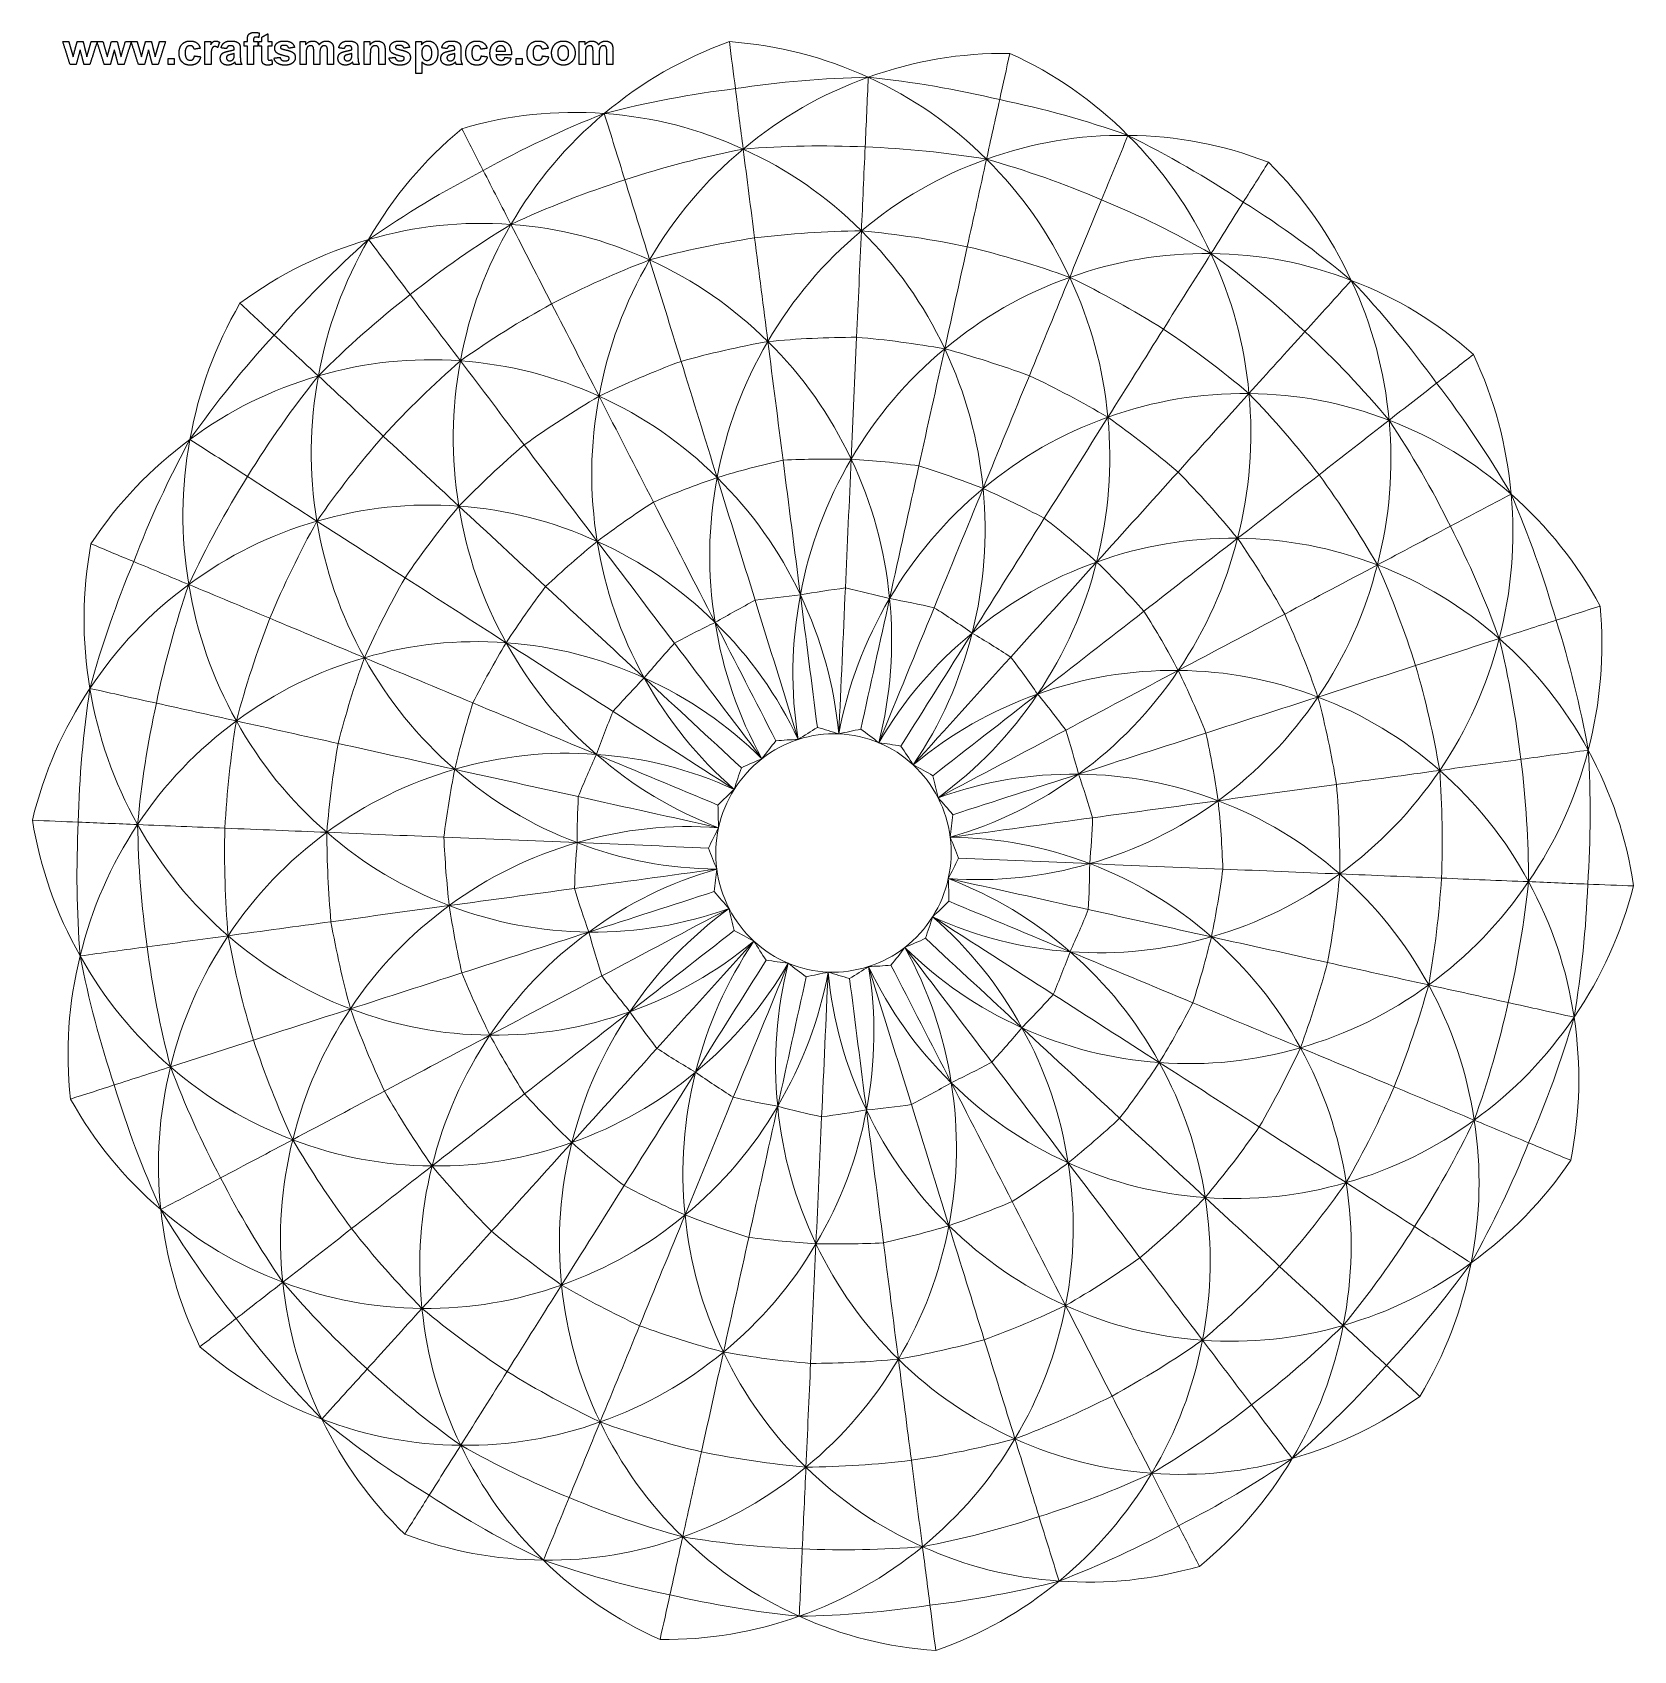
# Model space of a CAD drawing. Header units: millimetres. Extents: x -126 to 125, y -121 to 133.
import ezdxf

# ---------------------------------------------------------------- set-up
doc = ezdxf.new("R2010")
doc.units = ezdxf.units.MM
doc.header["$MEASUREMENT"] = 0
doc.layers.add('Default', color=18, linetype='Continuous')
doc.layers.add('Make2D__visible__lines', color=7, linetype='Continuous')

msp = doc.modelspace()

# ---------------------------------------------------------------- linework, layer by layer
at = {"layer": 'Default', "color": 5}
for points in [[(-92.49, 132.29), (-92.49, 132.74), (-92.39, 132.97)], [(-92.49, 132.02), (-92.49, 132.15), (-92.49, 132.29)], [(-92.39, 132.97), (-92.3, 133.19), (-92.04, 133.33)], [(-92.04, 133.33), (-91.79, 133.47), (-91.39, 133.47)], [(-91.44, 132.63), (-91.53, 132.54), (-91.53, 132.27)], [(-91.53, 132.27), (-91.53, 132.14), (-91.53, 132.02)], [(-91.15, 132.73), (-91.35, 132.73), (-91.44, 132.63)], [(-91.39, 133.47), (-90.99, 133.47), (-90.61, 133.35)], [(-90.71, 132.68), (-90.94, 132.73), (-91.15, 132.73)], [(-90.61, 133.35), (-90.66, 133.01), (-90.71, 132.68)], [(-90.24, 132.7), (-89.76, 132.98), (-89.28, 133.25)], [(-90.24, 132.02), (-90.24, 132.36), (-90.24, 132.7)], [(-89.28, 133.25), (-89.28, 132.64), (-89.28, 132.02)], [(-120.35, 128.41), (-120.92, 130.21), (-121.5, 132.02)], [(-121.5, 132.02), (-121.03, 132.02), (-120.56, 132.02)], [(-120.56, 132.02), (-120.22, 130.84), (-119.88, 129.65)], [(-119.88, 129.65), (-119.56, 130.84), (-119.24, 132.02)], [(-118.77, 130.73), (-119.09, 129.57), (-119.4, 128.41)], [(-119.24, 132.02), (-118.78, 132.02), (-118.31, 132.02)], [(-118.16, 128.41), (-118.46, 129.57), (-118.77, 130.73)], [(-118.31, 132.02), (-118.02, 130.84), (-117.72, 129.65)], [(-117.72, 129.65), (-117.38, 130.84), (-117.04, 132.02)], [(-116.1, 132.02), (-116.68, 130.21), (-117.25, 128.41)], [(-117.04, 132.02), (-116.57, 132.02), (-116.1, 132.02)], [(-114.98, 128.41), (-115.55, 130.21), (-116.13, 132.02)], [(-116.13, 132.02), (-115.66, 132.02), (-115.19, 132.02)], [(-115.19, 132.02), (-114.85, 130.84), (-114.51, 129.65)], [(-114.51, 129.65), (-114.19, 130.84), (-113.87, 132.02)], [(-113.4, 130.73), (-113.72, 129.57), (-114.03, 128.41)], [(-113.87, 132.02), (-113.41, 132.02), (-112.94, 132.02)], [(-112.79, 128.41), (-113.09, 129.57), (-113.4, 130.73)], [(-112.94, 132.02), (-112.65, 130.84), (-112.35, 129.65)], [(-112.35, 129.65), (-112.01, 130.84), (-111.67, 132.02)], [(-110.73, 132.02), (-111.31, 130.21), (-111.88, 128.41)], [(-111.67, 132.02), (-111.2, 132.02), (-110.73, 132.02)], [(-109.61, 128.41), (-110.18, 130.21), (-110.76, 132.02)], [(-110.76, 132.02), (-110.29, 132.02), (-109.82, 132.02)], [(-109.82, 132.02), (-109.48, 130.84), (-109.14, 129.65)], [(-109.14, 129.65), (-108.82, 130.84), (-108.5, 132.02)], [(-108.03, 130.73), (-108.34, 129.57), (-108.66, 128.41)], [(-108.5, 132.02), (-108.04, 132.02), (-107.57, 132.02)], [(-107.42, 128.41), (-107.72, 129.57), (-108.03, 130.73)], [(-107.57, 132.02), (-107.28, 130.84), (-106.98, 129.65)], [(-106.98, 129.65), (-106.64, 130.84), (-106.29, 132.02)], [(-105.36, 132.02), (-105.94, 130.21), (-106.51, 128.41)], [(-106.29, 132.02), (-105.83, 132.02), (-105.36, 132.02)], [(-103.23, 130.21), (-103.23, 131.11), (-102.76, 131.61)], [(-102.76, 128.82), (-103.23, 129.32), (-103.23, 130.21)], [(-102.76, 131.61), (-102.29, 132.11), (-101.49, 132.11)], [(-102.06, 131.12), (-102.27, 130.87), (-102.27, 130.28)], [(-102.27, 130.28), (-102.27, 129.63), (-102.06, 129.36)], [(-101.5, 131.37), (-101.85, 131.37), (-102.06, 131.12)], [(-101.07, 131.23), (-101.23, 131.37), (-101.5, 131.37)], [(-101.49, 132.11), (-100.84, 132.11), (-100.45, 131.83)], [(-100.85, 130.82), (-100.9, 131.09), (-101.07, 131.23)], [(-101.04, 129.24), (-100.86, 129.39), (-100.79, 129.77)], [(-99.9, 130.97), (-100.38, 130.89), (-100.85, 130.82)], [(-100.79, 129.77), (-100.31, 129.7), (-99.83, 129.64)], [(-100.45, 131.83), (-100.07, 131.55), (-99.9, 130.97)], [(-99.16, 128.41), (-99.16, 130.21), (-99.16, 132.02)], [(-99.16, 132.02), (-98.71, 132.02), (-98.26, 132.02)], [(-98.26, 132.02), (-98.26, 131.76), (-98.26, 131.51)], [(-98.26, 131.51), (-98.04, 131.87), (-97.87, 131.99)], [(-98.12, 130.74), (-98.2, 130.45), (-98.2, 129.53)], [(-97.91, 131.14), (-98.05, 131.03), (-98.12, 130.74)], [(-97.59, 131.25), (-97.78, 131.25), (-97.91, 131.14)], [(-97.87, 131.99), (-97.69, 132.11), (-97.47, 132.11)], [(-97.17, 131.09), (-97.39, 131.25), (-97.59, 131.25)], [(-97.47, 132.11), (-97.16, 132.11), (-96.87, 131.93)], [(-96.87, 131.93), (-97.02, 131.51), (-97.17, 131.09)], [(-96.75, 129.38), (-96.75, 129.69), (-96.61, 129.93)], [(-96.63, 131.03), (-96.48, 131.58), (-96.13, 131.85)], [(-95.76, 130.91), (-96.19, 130.97), (-96.63, 131.03)], [(-96.61, 129.93), (-96.46, 130.17), (-96.21, 130.3)], [(-96.21, 130.3), (-95.95, 130.42), (-95.46, 130.52)], [(-96.13, 131.85), (-95.78, 132.11), (-95.09, 132.11)], [(-95.61, 129.82), (-95.79, 129.69), (-95.79, 129.49)], [(-95.54, 131.27), (-95.68, 131.17), (-95.76, 130.91)], [(-95.11, 129.99), (-95.5, 129.91), (-95.61, 129.82)], [(-95.17, 131.37), (-95.41, 131.37), (-95.54, 131.27)], [(-95.46, 130.52), (-94.81, 130.65), (-94.56, 130.75)], [(-94.69, 131.25), (-94.81, 131.37), (-95.17, 131.37)], [(-94.56, 130.14), (-94.73, 130.08), (-95.11, 129.99)], [(-95.09, 132.11), (-94.46, 132.11), (-94.16, 131.96)], [(-94.56, 130.85), (-94.56, 131.13), (-94.69, 131.25)], [(-94.59, 129.48), (-94.56, 129.6), (-94.56, 129.95)], [(-94.56, 130.75), (-94.56, 130.8), (-94.56, 130.85)], [(-94.56, 129.95), (-94.56, 130.04), (-94.56, 130.14)], [(-94.16, 131.96), (-93.85, 131.81), (-93.73, 131.58)], [(-93.73, 131.58), (-93.6, 131.34), (-93.6, 130.72)], [(-93.6, 130.72), (-93.6, 130.16), (-93.6, 129.6)], [(-92.98, 132.02), (-92.74, 132.02), (-92.49, 132.02)], [(-92.98, 131.28), (-92.98, 131.65), (-92.98, 132.02)], [(-92.49, 131.28), (-92.74, 131.28), (-92.98, 131.28)], [(-92.49, 128.41), (-92.49, 129.84), (-92.49, 131.28)], [(-91.53, 132.02), (-91.19, 132.02), (-90.85, 132.02)], [(-90.85, 131.28), (-91.19, 131.28), (-91.53, 131.28)], [(-91.53, 131.28), (-91.53, 129.84), (-91.53, 128.41)], [(-90.85, 132.02), (-90.85, 131.65), (-90.85, 131.28)], [(-90.7, 131.28), (-90.7, 131.65), (-90.7, 132.02)], [(-90.7, 132.02), (-90.47, 132.02), (-90.24, 132.02)], [(-90.24, 131.28), (-90.47, 131.28), (-90.7, 131.28)], [(-90.24, 129.69), (-90.24, 130.48), (-90.24, 131.28)], [(-90.21, 129.01), (-90.24, 129.18), (-90.24, 129.69)], [(-89.28, 132.02), (-88.96, 132.02), (-88.63, 132.02)], [(-88.63, 131.28), (-88.96, 131.28), (-89.28, 131.28)], [(-89.28, 131.28), (-89.28, 130.53), (-89.28, 129.79)], [(-89.28, 129.79), (-89.28, 129.33), (-89.26, 129.26)], [(-88.63, 132.02), (-88.63, 131.65), (-88.63, 131.28)], [(-88.2, 130.99), (-88.2, 131.47), (-87.83, 131.79)], [(-87.77, 130.18), (-88.2, 130.47), (-88.2, 130.99)], [(-87.83, 131.79), (-87.46, 132.11), (-86.68, 132.11)], [(-86.3, 129.7), (-87.46, 129.96), (-87.77, 130.18)], [(-87.2, 131.33), (-87.3, 131.25), (-87.3, 131.13)], [(-87.3, 131.13), (-87.3, 131.03), (-87.21, 130.95)], [(-87.21, 130.95), (-87.08, 130.86), (-86.32, 130.68)], [(-86.66, 131.43), (-87.03, 131.43), (-87.2, 131.33)], [(-86.68, 132.11), (-85.94, 132.11), (-85.58, 131.86)], [(-86.2, 131.31), (-86.36, 131.43), (-86.66, 131.43)], [(-86.32, 130.68), (-85.56, 130.5), (-85.26, 130.25)], [(-85.98, 129.58), (-86.05, 129.64), (-86.3, 129.7)], [(-85.98, 130.97), (-86.03, 131.19), (-86.2, 131.31)], [(-85.08, 131.12), (-85.53, 131.05), (-85.98, 130.97)], [(-85.58, 131.86), (-85.22, 131.61), (-85.08, 131.12)], [(-85.26, 130.25), (-84.96, 129.99), (-84.96, 129.53)], [(-84.22, 132.02), (-83.79, 132.02), (-83.35, 132.02)], [(-84.22, 128.41), (-84.22, 130.21), (-84.22, 132.02)], [(-83.35, 131.53), (-82.88, 132.11), (-82.23, 132.11)], [(-83.35, 132.02), (-83.35, 131.77), (-83.35, 131.53)], [(-83.19, 130.91), (-83.26, 130.68), (-83.26, 130.16)], [(-83.26, 130.16), (-83.26, 129.29), (-83.26, 128.41)], [(-82.94, 131.25), (-83.11, 131.13), (-83.19, 130.91)], [(-82.55, 131.37), (-82.76, 131.37), (-82.94, 131.25)], [(-82.26, 131.3), (-82.37, 131.37), (-82.55, 131.37)], [(-82.11, 131.07), (-82.16, 131.22), (-82.26, 131.3)], [(-82.23, 132.11), (-81.88, 132.11), (-81.63, 131.97)], [(-82.06, 130.39), (-82.06, 130.92), (-82.11, 131.07)], [(-82.06, 128.41), (-82.06, 129.4), (-82.06, 130.39)], [(-81.63, 131.97), (-81.38, 131.82), (-81.21, 131.53)], [(-81.21, 131.53), (-80.98, 131.82), (-80.7, 131.97)], [(-81.02, 130.89), (-81.1, 130.65), (-81.1, 130.14)], [(-81.1, 130.14), (-81.1, 129.28), (-81.1, 128.41)], [(-80.77, 131.25), (-80.95, 131.13), (-81.02, 130.89)], [(-80.4, 131.37), (-80.6, 131.37), (-80.77, 131.25)], [(-80.7, 131.97), (-80.43, 132.11), (-80.12, 132.11)], [(-79.99, 131.17), (-80.13, 131.37), (-80.4, 131.37)], [(-80.12, 132.11), (-79.72, 132.11), (-79.45, 131.95)], [(-79.9, 130.47), (-79.9, 131.01), (-79.99, 131.17)], [(-79.9, 128.41), (-79.9, 129.44), (-79.9, 130.47)], [(-79.45, 131.95), (-79.17, 131.79), (-79.04, 131.47)], [(-79.04, 131.47), (-78.94, 131.24), (-78.94, 130.72)], [(-78.94, 130.72), (-78.94, 129.57), (-78.94, 128.41)], [(-78.26, 129.38), (-78.26, 129.69), (-78.12, 129.93)], [(-78.14, 131.03), (-77.99, 131.58), (-77.64, 131.85)], [(-77.27, 130.91), (-77.71, 130.97), (-78.14, 131.03)], [(-78.12, 129.93), (-77.98, 130.17), (-77.72, 130.3)], [(-77.72, 130.3), (-77.46, 130.42), (-76.98, 130.52)], [(-77.64, 131.85), (-77.29, 132.11), (-76.6, 132.11)], [(-77.12, 129.82), (-77.3, 129.69), (-77.3, 129.49)], [(-77.06, 131.27), (-77.19, 131.17), (-77.27, 130.91)], [(-76.63, 129.99), (-77.01, 129.91), (-77.12, 129.82)], [(-76.68, 131.37), (-76.92, 131.37), (-77.06, 131.27)], [(-76.98, 130.52), (-76.32, 130.65), (-76.07, 130.75)], [(-76.2, 131.25), (-76.33, 131.37), (-76.68, 131.37)], [(-76.07, 130.14), (-76.25, 130.08), (-76.63, 129.99)], [(-76.6, 132.11), (-75.98, 132.11), (-75.67, 131.96)], [(-76.07, 130.85), (-76.07, 131.13), (-76.2, 131.25)], [(-76.11, 129.48), (-76.07, 129.6), (-76.07, 129.95)], [(-76.07, 130.75), (-76.07, 130.8), (-76.07, 130.85)], [(-76.07, 129.95), (-76.07, 130.04), (-76.07, 130.14)], [(-75.67, 131.96), (-75.36, 131.81), (-75.24, 131.58)], [(-75.24, 131.58), (-75.11, 131.34), (-75.11, 130.72)], [(-75.11, 130.72), (-75.11, 130.16), (-75.11, 129.6)], [(-74.13, 128.41), (-74.13, 130.21), (-74.13, 132.02)], [(-74.13, 132.02), (-73.68, 132.02), (-73.23, 132.02)], [(-73.23, 131.49), (-72.76, 132.11), (-72.05, 132.11)], [(-73.23, 132.02), (-73.23, 131.76), (-73.23, 131.49)], [(-73.1, 130.87), (-73.17, 130.65), (-73.17, 130.04)], [(-73.17, 130.04), (-73.17, 129.23), (-73.17, 128.41)], [(-72.83, 131.24), (-73.02, 131.1), (-73.1, 130.87)], [(-72.39, 131.37), (-72.64, 131.37), (-72.83, 131.24)], [(-72.07, 131.28), (-72.2, 131.37), (-72.39, 131.37)], [(-71.87, 131.01), (-71.93, 131.18), (-72.07, 131.28)], [(-72.05, 132.11), (-71.74, 132.11), (-71.48, 132)], [(-71.81, 130.25), (-71.81, 130.84), (-71.87, 131.01)], [(-71.81, 128.41), (-71.81, 129.33), (-71.81, 130.25)], [(-71.48, 132), (-71.22, 131.88), (-71.09, 131.71)], [(-71.09, 131.71), (-70.96, 131.53), (-70.91, 131.3)], [(-70.91, 131.3), (-70.85, 131.08), (-70.85, 130.66)], [(-70.85, 130.66), (-70.85, 129.53), (-70.85, 128.41)], [(-70.11, 130.99), (-70.11, 131.47), (-69.74, 131.79)], [(-69.68, 130.18), (-70.11, 130.47), (-70.11, 130.99)], [(-69.74, 131.79), (-69.37, 132.11), (-68.59, 132.11)], [(-68.22, 129.7), (-69.37, 129.96), (-69.68, 130.18)], [(-69.11, 131.33), (-69.22, 131.25), (-69.22, 131.13)], [(-69.22, 131.13), (-69.22, 131.03), (-69.12, 130.95)], [(-69.12, 130.95), (-68.99, 130.86), (-68.23, 130.68)], [(-68.57, 131.43), (-68.95, 131.43), (-69.11, 131.33)], [(-68.59, 132.11), (-67.85, 132.11), (-67.49, 131.86)], [(-68.11, 131.31), (-68.27, 131.43), (-68.57, 131.43)], [(-68.23, 130.68), (-67.47, 130.5), (-67.17, 130.25)], [(-67.9, 129.58), (-67.97, 129.64), (-68.22, 129.7)], [(-67.89, 130.97), (-67.95, 131.19), (-68.11, 131.31)], [(-67, 131.12), (-67.44, 131.05), (-67.89, 130.97)], [(-67.49, 131.86), (-67.13, 131.61), (-67, 131.12)], [(-67.17, 130.25), (-66.87, 129.99), (-66.87, 129.53)], [(-66.04, 132.02), (-65.59, 132.02), (-65.14, 132.02)], [(-66.04, 127.02), (-66.04, 129.52), (-66.04, 132.02)], [(-65.14, 132.02), (-65.14, 131.76), (-65.14, 131.49)], [(-65.14, 131.49), (-64.97, 131.76), (-64.68, 131.94)], [(-64.86, 131.09), (-65.08, 130.82), (-65.08, 130.27)], [(-65.08, 130.27), (-65.08, 129.65), (-64.85, 129.35)], [(-64.28, 131.37), (-64.63, 131.37), (-64.86, 131.09)], [(-64.68, 131.94), (-64.39, 132.11), (-64.03, 132.11)], [(-63.73, 131.09), (-63.95, 131.37), (-64.28, 131.37)], [(-64.03, 132.11), (-63.42, 132.11), (-62.98, 131.62)], [(-63.51, 130.23), (-63.51, 130.81), (-63.73, 131.09)], [(-63.72, 129.33), (-63.51, 129.6), (-63.51, 130.23)], [(-62.55, 130.23), (-62.55, 129.32), (-62.99, 128.82)], [(-62.98, 131.62), (-62.55, 131.12), (-62.55, 130.23)], [(-62.09, 129.38), (-62.09, 129.69), (-61.95, 129.93)], [(-61.96, 131.03), (-61.82, 131.58), (-61.47, 131.85)], [(-61.1, 130.91), (-61.53, 130.97), (-61.96, 131.03)], [(-61.95, 129.93), (-61.8, 130.17), (-61.55, 130.3)], [(-61.55, 130.3), (-61.29, 130.42), (-60.8, 130.52)], [(-61.47, 131.85), (-61.12, 132.11), (-60.43, 132.11)], [(-60.95, 129.82), (-61.13, 129.69), (-61.13, 129.49)], [(-60.88, 131.27), (-61.02, 131.17), (-61.1, 130.91)], [(-60.45, 129.99), (-60.83, 129.91), (-60.95, 129.82)], [(-60.51, 131.37), (-60.75, 131.37), (-60.88, 131.27)], [(-60.8, 130.52), (-60.15, 130.65), (-59.9, 130.75)], [(-60.02, 131.25), (-60.15, 131.37), (-60.51, 131.37)], [(-59.9, 130.14), (-60.07, 130.08), (-60.45, 129.99)], [(-60.43, 132.11), (-59.8, 132.11), (-59.5, 131.96)], [(-59.9, 130.85), (-59.9, 131.13), (-60.02, 131.25)], [(-59.93, 129.48), (-59.9, 129.6), (-59.9, 129.95)], [(-59.9, 130.75), (-59.9, 130.8), (-59.9, 130.85)], [(-59.9, 129.95), (-59.9, 130.04), (-59.9, 130.14)], [(-59.5, 131.96), (-59.19, 131.81), (-59.07, 131.58)], [(-59.07, 131.58), (-58.94, 131.34), (-58.94, 130.72)], [(-58.94, 130.72), (-58.94, 130.16), (-58.94, 129.6)], [(-58.17, 130.21), (-58.17, 131.11), (-57.7, 131.61)], [(-57.7, 128.82), (-58.17, 129.32), (-58.17, 130.21)], [(-57.7, 131.61), (-57.23, 132.11), (-56.43, 132.11)], [(-57, 131.12), (-57.21, 130.87), (-57.21, 130.28)], [(-57.21, 130.28), (-57.21, 129.63), (-57, 129.36)], [(-56.44, 131.37), (-56.79, 131.37), (-57, 131.12)], [(-56.01, 131.23), (-56.17, 131.37), (-56.44, 131.37)], [(-56.43, 132.11), (-55.78, 132.11), (-55.39, 131.83)], [(-55.79, 130.82), (-55.84, 131.09), (-56.01, 131.23)], [(-55.97, 129.24), (-55.8, 129.39), (-55.73, 129.77)], [(-54.83, 130.97), (-55.31, 130.89), (-55.79, 130.82)], [(-55.73, 129.77), (-55.25, 129.7), (-54.77, 129.64)], [(-55.39, 131.83), (-55, 131.55), (-54.83, 130.97)], [(-54.37, 130.19), (-54.37, 131.09), (-53.9, 131.6)], [(-54.01, 128.94), (-54.37, 129.43), (-54.37, 130.19)], [(-53.9, 131.6), (-53.43, 132.11), (-52.71, 132.11)], [(-50.98, 129.95), (-52.2, 129.95), (-53.42, 129.95)], [(-53.42, 129.95), (-53.4, 129.53), (-53.18, 129.29)], [(-53.19, 131.15), (-53.4, 130.92), (-53.4, 130.54)], [(-53.4, 130.54), (-52.67, 130.54), (-51.93, 130.54)], [(-52.66, 131.37), (-52.98, 131.37), (-53.19, 131.15)], [(-52.71, 132.11), (-51.89, 132.11), (-51.43, 131.58)], [(-52.15, 131.16), (-52.36, 131.37), (-52.66, 131.37)], [(-51.93, 130.54), (-51.94, 130.95), (-52.15, 131.16)], [(-51.43, 131.58), (-50.96, 131.05), (-50.98, 129.95)], [(-48.54, 130.21), (-48.54, 131.11), (-48.07, 131.61)], [(-48.07, 128.82), (-48.54, 129.32), (-48.54, 130.21)], [(-48.07, 131.61), (-47.6, 132.11), (-46.8, 132.11)], [(-47.37, 131.12), (-47.58, 130.87), (-47.58, 130.28)], [(-47.58, 130.28), (-47.58, 129.63), (-47.37, 129.36)], [(-46.81, 131.37), (-47.16, 131.37), (-47.37, 131.12)], [(-46.38, 131.23), (-46.54, 131.37), (-46.81, 131.37)], [(-46.8, 132.11), (-46.15, 132.11), (-45.76, 131.83)], [(-46.16, 130.82), (-46.21, 131.09), (-46.38, 131.23)], [(-46.34, 129.24), (-46.17, 129.39), (-46.1, 129.77)], [(-45.21, 130.97), (-45.68, 130.89), (-46.16, 130.82)], [(-46.1, 129.77), (-45.62, 129.7), (-45.14, 129.64)], [(-45.76, 131.83), (-45.37, 131.55), (-45.21, 130.97)], [(-44.68, 130.27), (-44.68, 130.74), (-44.45, 131.19)], [(-44.45, 129.2), (-44.68, 129.64), (-44.68, 130.27)], [(-44.45, 131.19), (-44.21, 131.64), (-43.79, 131.88)], [(-43.79, 131.88), (-43.36, 132.11), (-42.83, 132.11)], [(-43.47, 131.05), (-43.72, 130.76), (-43.72, 130.21)], [(-43.72, 130.21), (-43.72, 129.67), (-43.47, 129.38)], [(-42.86, 131.34), (-43.22, 131.34), (-43.47, 131.05)], [(-42.24, 131.05), (-42.49, 131.34), (-42.86, 131.34)], [(-42.83, 132.11), (-42.02, 132.11), (-41.5, 131.58)], [(-42, 130.22), (-42, 130.76), (-42.24, 131.05)], [(-42.24, 129.38), (-42, 129.67), (-42, 130.22)], [(-41.5, 131.58), (-40.98, 131.04), (-40.98, 130.22)], [(-40.98, 130.22), (-40.98, 129.4), (-41.5, 128.86)], [(-40.33, 132.02), (-39.9, 132.02), (-39.46, 132.02)], [(-40.33, 128.41), (-40.33, 130.21), (-40.33, 132.02)], [(-39.46, 131.53), (-38.99, 132.11), (-38.34, 132.11)], [(-39.46, 132.02), (-39.46, 131.77), (-39.46, 131.53)], [(-39.3, 130.91), (-39.37, 130.68), (-39.37, 130.16)], [(-39.37, 130.16), (-39.37, 129.29), (-39.37, 128.41)], [(-39.05, 131.25), (-39.22, 131.13), (-39.3, 130.91)], [(-38.66, 131.37), (-38.88, 131.37), (-39.05, 131.25)], [(-38.37, 131.3), (-38.48, 131.37), (-38.66, 131.37)], [(-38.22, 131.07), (-38.27, 131.22), (-38.37, 131.3)], [(-38.34, 132.11), (-38, 132.11), (-37.74, 131.97)], [(-38.17, 130.39), (-38.17, 130.92), (-38.22, 131.07)], [(-38.17, 128.41), (-38.17, 129.4), (-38.17, 130.39)], [(-37.74, 131.97), (-37.49, 131.82), (-37.32, 131.53)], [(-37.32, 131.53), (-37.09, 131.82), (-36.81, 131.97)], [(-37.13, 130.89), (-37.21, 130.65), (-37.21, 130.14)], [(-37.21, 130.14), (-37.21, 129.28), (-37.21, 128.41)], [(-36.88, 131.25), (-37.06, 131.13), (-37.13, 130.89)], [(-36.51, 131.37), (-36.71, 131.37), (-36.88, 131.25)], [(-36.81, 131.97), (-36.54, 132.11), (-36.23, 132.11)], [(-36.11, 131.17), (-36.24, 131.37), (-36.51, 131.37)], [(-36.23, 132.11), (-35.83, 132.11), (-35.56, 131.95)], [(-36.01, 130.47), (-36.01, 131.01), (-36.11, 131.17)], [(-36.01, 128.41), (-36.01, 129.44), (-36.01, 130.47)], [(-35.56, 131.95), (-35.28, 131.79), (-35.15, 131.47)], [(-35.15, 131.47), (-35.05, 131.24), (-35.05, 130.72)], [(-35.05, 130.72), (-35.05, 129.57), (-35.05, 128.41)], [(-119.4, 128.41), (-119.87, 128.41), (-120.35, 128.41)], [(-117.25, 128.41), (-117.71, 128.41), (-118.16, 128.41)], [(-114.03, 128.41), (-114.5, 128.41), (-114.98, 128.41)], [(-111.88, 128.41), (-112.33, 128.41), (-112.79, 128.41)], [(-108.66, 128.41), (-109.13, 128.41), (-109.61, 128.41)], [(-106.51, 128.41), (-106.96, 128.41), (-107.42, 128.41)], [(-104.96, 128.41), (-104.96, 128.89), (-104.96, 129.37)], [(-104.96, 129.37), (-104.48, 129.37), (-104, 129.37)], [(-104, 128.41), (-104.48, 128.41), (-104.96, 128.41)], [(-104, 129.37), (-104, 128.89), (-104, 128.41)], [(-101.5, 128.32), (-102.29, 128.32), (-102.76, 128.82)], [(-102.06, 129.36), (-101.84, 129.09), (-101.48, 129.09)], [(-100.39, 128.65), (-100.81, 128.32), (-101.5, 128.32)], [(-101.48, 129.09), (-101.21, 129.09), (-101.04, 129.24)], [(-99.83, 129.64), (-99.98, 128.99), (-100.39, 128.65)], [(-98.2, 128.41), (-98.68, 128.41), (-99.16, 128.41)], [(-98.2, 129.53), (-98.2, 128.97), (-98.2, 128.41)], [(-96.43, 128.62), (-96.75, 128.92), (-96.75, 129.38)], [(-95.55, 128.32), (-96.11, 128.32), (-96.43, 128.62)], [(-95.79, 129.49), (-95.79, 129.29), (-95.65, 129.14)], [(-95.65, 129.14), (-95.51, 128.99), (-95.28, 128.99)], [(-94.96, 128.44), (-95.24, 128.32), (-95.55, 128.32)], [(-95.28, 128.99), (-95.04, 128.99), (-94.81, 129.16)], [(-94.44, 128.8), (-94.68, 128.56), (-94.96, 128.44)], [(-94.81, 129.16), (-94.64, 129.29), (-94.59, 129.48)], [(-94.4, 128.69), (-94.43, 128.77), (-94.44, 128.8)], [(-94.31, 128.41), (-94.35, 128.5), (-94.4, 128.69)], [(-93.35, 128.41), (-93.83, 128.41), (-94.31, 128.41)], [(-93.6, 129.6), (-93.6, 129.12), (-93.55, 128.89)], [(-93.55, 128.89), (-93.5, 128.67), (-93.35, 128.41)], [(-91.53, 128.41), (-92.01, 128.41), (-92.49, 128.41)], [(-90.07, 128.63), (-90.17, 128.77), (-90.21, 129.01)], [(-89.77, 128.4), (-89.98, 128.49), (-90.07, 128.63)], [(-89.31, 128.32), (-89.57, 128.32), (-89.77, 128.4)], [(-88.57, 128.45), (-88.9, 128.32), (-89.31, 128.32)], [(-89.26, 129.26), (-89.24, 129.18), (-89.18, 129.14)], [(-89.18, 129.14), (-89.11, 129.09), (-89.02, 129.09)], [(-89.02, 129.09), (-88.89, 129.09), (-88.65, 129.18)], [(-88.65, 129.18), (-88.61, 128.82), (-88.57, 128.45)], [(-88.32, 129.43), (-87.84, 129.49), (-87.37, 129.55)], [(-87.76, 128.61), (-88.19, 128.91), (-88.32, 129.43)], [(-86.6, 128.32), (-87.33, 128.32), (-87.76, 128.61)], [(-87.37, 129.55), (-87.3, 129.28), (-87.12, 129.14)], [(-87.12, 129.14), (-86.93, 128.99), (-86.6, 128.99)], [(-86.6, 128.99), (-86.23, 128.99), (-86.04, 129.13)], [(-85.37, 128.68), (-85.79, 128.32), (-86.6, 128.32)], [(-86.04, 129.13), (-85.92, 129.23), (-85.92, 129.39)], [(-85.92, 129.39), (-85.92, 129.5), (-85.98, 129.58)], [(-84.96, 129.53), (-84.96, 129.03), (-85.37, 128.68)], [(-83.26, 128.41), (-83.74, 128.41), (-84.22, 128.41)], [(-81.1, 128.41), (-81.58, 128.41), (-82.06, 128.41)], [(-78.94, 128.41), (-79.42, 128.41), (-79.9, 128.41)], [(-77.94, 128.62), (-78.26, 128.92), (-78.26, 129.38)], [(-77.06, 128.32), (-77.62, 128.32), (-77.94, 128.62)], [(-77.3, 129.49), (-77.3, 129.29), (-77.16, 129.14)], [(-77.16, 129.14), (-77.02, 128.99), (-76.8, 128.99)], [(-76.47, 128.44), (-76.75, 128.32), (-77.06, 128.32)], [(-76.8, 128.99), (-76.55, 128.99), (-76.32, 129.16)], [(-75.95, 128.8), (-76.19, 128.56), (-76.47, 128.44)], [(-76.32, 129.16), (-76.16, 129.29), (-76.11, 129.48)], [(-75.91, 128.69), (-75.94, 128.77), (-75.95, 128.8)], [(-75.82, 128.41), (-75.86, 128.5), (-75.91, 128.69)], [(-74.87, 128.41), (-75.34, 128.41), (-75.82, 128.41)], [(-75.11, 129.6), (-75.11, 129.12), (-75.06, 128.89)], [(-75.06, 128.89), (-75.01, 128.67), (-74.87, 128.41)], [(-73.17, 128.41), (-73.65, 128.41), (-74.13, 128.41)], [(-70.85, 128.41), (-71.33, 128.41), (-71.81, 128.41)], [(-70.24, 129.43), (-69.76, 129.49), (-69.28, 129.55)], [(-69.68, 128.61), (-70.1, 128.91), (-70.24, 129.43)], [(-68.51, 128.32), (-69.25, 128.32), (-69.68, 128.61)], [(-69.28, 129.55), (-69.22, 129.28), (-69.03, 129.14)], [(-69.03, 129.14), (-68.85, 128.99), (-68.51, 128.99)], [(-68.51, 128.99), (-68.14, 128.99), (-67.95, 129.13)], [(-67.29, 128.68), (-67.7, 128.32), (-68.51, 128.32)], [(-67.95, 129.13), (-67.83, 129.23), (-67.83, 129.39)], [(-67.83, 129.39), (-67.83, 129.5), (-67.9, 129.58)], [(-66.87, 129.53), (-66.87, 129.03), (-67.29, 128.68)], [(-64.58, 128.43), (-64.82, 128.55), (-65.08, 128.84)], [(-65.08, 128.84), (-65.08, 127.93), (-65.08, 127.02)], [(-64.85, 129.35), (-64.61, 129.06), (-64.27, 129.06)], [(-64.04, 128.32), (-64.34, 128.32), (-64.58, 128.43)], [(-64.27, 129.06), (-63.94, 129.06), (-63.72, 129.33)], [(-62.99, 128.82), (-63.42, 128.32), (-64.04, 128.32)], [(-61.77, 128.62), (-62.09, 128.92), (-62.09, 129.38)], [(-60.89, 128.32), (-61.45, 128.32), (-61.77, 128.62)], [(-61.13, 129.49), (-61.13, 129.29), (-60.99, 129.14)], [(-60.99, 129.14), (-60.84, 128.99), (-60.62, 128.99)], [(-60.3, 128.44), (-60.58, 128.32), (-60.89, 128.32)], [(-60.62, 128.99), (-60.38, 128.99), (-60.15, 129.16)], [(-59.78, 128.8), (-60.02, 128.56), (-60.3, 128.44)], [(-60.15, 129.16), (-59.98, 129.29), (-59.93, 129.48)], [(-59.74, 128.69), (-59.77, 128.77), (-59.78, 128.8)], [(-59.65, 128.41), (-59.69, 128.5), (-59.74, 128.69)], [(-58.69, 128.41), (-59.17, 128.41), (-59.65, 128.41)], [(-58.94, 129.6), (-58.94, 129.12), (-58.89, 128.89)], [(-58.89, 128.89), (-58.84, 128.67), (-58.69, 128.41)], [(-56.44, 128.32), (-57.23, 128.32), (-57.7, 128.82)], [(-57, 129.36), (-56.78, 129.09), (-56.42, 129.09)], [(-55.33, 128.65), (-55.75, 128.32), (-56.44, 128.32)], [(-56.42, 129.09), (-56.15, 129.09), (-55.97, 129.24)], [(-54.77, 129.64), (-54.92, 128.99), (-55.33, 128.65)], [(-52.62, 128.32), (-53.56, 128.32), (-54.01, 128.94)], [(-53.18, 129.29), (-52.95, 129.06), (-52.62, 129.06)], [(-52.62, 129.06), (-52.39, 129.06), (-52.23, 129.17)], [(-51.62, 128.6), (-52.02, 128.32), (-52.62, 128.32)], [(-52.23, 129.17), (-52.08, 129.29), (-52, 129.55)], [(-52, 129.55), (-51.52, 129.49), (-51.04, 129.43)], [(-51.04, 129.43), (-51.22, 128.88), (-51.62, 128.6)], [(-50.27, 128.41), (-50.27, 128.89), (-50.27, 129.37)], [(-50.27, 129.37), (-49.79, 129.37), (-49.31, 129.37)], [(-49.31, 128.41), (-49.79, 128.41), (-50.27, 128.41)], [(-49.31, 129.37), (-49.31, 128.89), (-49.31, 128.41)], [(-46.81, 128.32), (-47.6, 128.32), (-48.07, 128.82)], [(-47.37, 129.36), (-47.15, 129.09), (-46.79, 129.09)], [(-45.7, 128.65), (-46.12, 128.32), (-46.81, 128.32)], [(-46.79, 129.09), (-46.52, 129.09), (-46.34, 129.24)], [(-45.14, 129.64), (-45.29, 128.99), (-45.7, 128.65)], [(-43.77, 128.54), (-44.21, 128.77), (-44.45, 129.2)], [(-42.83, 128.32), (-43.32, 128.32), (-43.77, 128.54)], [(-43.47, 129.38), (-43.22, 129.09), (-42.86, 129.09)], [(-42.86, 129.09), (-42.49, 129.09), (-42.24, 129.38)], [(-41.5, 128.86), (-42.03, 128.32), (-42.83, 128.32)], [(-39.37, 128.41), (-39.85, 128.41), (-40.33, 128.41)], [(-37.21, 128.41), (-37.69, 128.41), (-38.17, 128.41)], [(-35.05, 128.41), (-35.53, 128.41), (-36.01, 128.41)], [(-65.08, 127.02), (-65.56, 127.02), (-66.04, 127.02)]]:
    msp.add_open_spline(points, degree=2, dxfattribs=at)
at = {"layer": 'Make2D__visible__lines', "color": 5, "lineweight": 9}
for points in [[(-36.4, 120.72), (-30.42, 125.71), (-24.07, 129.37), (-16.74, 132.01)], [(-16.74, 132.01), (-9.01, 131.45), (-1.95, 129.63), (5.09, 126.41)], [(-16.74, 132.01), (-16.42, 129.55), (-16.11, 127.09), (-15.79, 124.63)], [(5.09, 126.41), (12.39, 129.03), (19.58, 130.25), (27.34, 130.17)], [(27.34, 130.17), (26.8, 127.75), (26.27, 125.33), (25.74, 122.9)], [(27.34, 130.17), (34.4, 126.94), (40.4, 122.77), (45.9, 117.29)], [(-15.79, 124.63), (-22.76, 123.79), (-29.6, 122.48), (-36.4, 120.72)], [(-15.79, 124.63), (-8.86, 125.7), (-1.92, 126.28), (5.09, 126.41)], [(-14.57, 115.13), (-14.98, 118.3), (-15.39, 121.47), (-15.79, 124.63)], [(-14.57, 115.13), (-8.6, 120.13), (-2.24, 123.78), (5.09, 126.41)], [(5.09, 126.41), (4.93, 122.77), (4.76, 119.12), (4.6, 115.47)], [(23.67, 113.54), (18.16, 119.02), (12.16, 123.19), (5.09, 126.41)], [(25.74, 122.9), (18.92, 124.54), (12.07, 125.7), (5.09, 126.41)], [(23.67, 113.54), (24.36, 116.66), (25.05, 119.78), (25.74, 122.9)], [(25.74, 122.9), (32.6, 121.49), (39.29, 119.62), (45.9, 117.29)], [(-58.8, 118.34), (-51.36, 120.51), (-44.12, 121.28), (-36.4, 120.72)], [(-55.42, 111.76), (-49.27, 115.18), (-42.95, 118.15), (-36.4, 120.72)], [(-51.07, 103.29), (-47.14, 110.05), (-42.4, 115.7), (-36.4, 120.72)], [(-14.57, 115.13), (-21.62, 118.35), (-28.67, 120.16), (-36.4, 120.72)], [(-36.4, 120.72), (-35.32, 117.24), (-34.24, 113.76), (-33.16, 110.29)], [(-73.45, 100.92), (-69.53, 107.68), (-64.79, 113.32), (-58.8, 118.34)], [(-58.8, 118.34), (-57.67, 116.15), (-56.55, 113.96), (-55.42, 111.76)], [(23.67, 113.54), (30.96, 116.16), (38.15, 117.38), (45.9, 117.29)], [(45.9, 117.29), (44.52, 113.92), (43.13, 110.55), (41.75, 107.17)], [(45.9, 117.29), (53.63, 117.21), (60.77, 115.85), (67.98, 113.07)], [(58.95, 98.72), (55.64, 105.78), (51.43, 111.79), (45.9, 117.29)], [(64.03, 106.8), (58.21, 110.71), (52.19, 114.19), (45.9, 117.29)], [(-33.16, 110.29), (-27.06, 112.3), (-20.89, 113.91), (-14.57, 115.13)], [(-29.27, 97.72), (-25.33, 104.47), (-20.58, 110.12), (-14.57, 115.13)], [(4.6, 115.47), (-1.81, 115.77), (-8.18, 115.65), (-14.57, 115.13)], [(4.01, 102.28), (-1.5, 107.75), (-7.51, 111.91), (-14.57, 115.13)], [(-14.57, 115.13), (-13.98, 110.48), (-13.38, 105.83), (-12.78, 101.17)], [(4.01, 102.28), (4.21, 106.68), (4.4, 111.07), (4.6, 115.47)], [(4.6, 115.47), (11.01, 115.24), (17.34, 114.59), (23.67, 113.54)], [(4.01, 102.28), (9.99, 107.27), (16.34, 110.92), (23.67, 113.54)], [(23.67, 113.54), (22.66, 108.96), (21.65, 104.37), (20.64, 99.79)], [(36.74, 94.98), (33.43, 102.03), (29.2, 108.05), (23.67, 113.54)], [(41.75, 107.17), (35.85, 109.69), (29.84, 111.8), (23.67, 113.54)], [(67.98, 113.07), (66.67, 110.98), (65.35, 108.89), (64.03, 106.8)], [(67.98, 113.07), (73.5, 107.57), (77.7, 101.56), (81, 94.51)], [(-55.42, 111.76), (-61.69, 108.54), (-67.66, 104.94), (-73.45, 100.92)], [(-51.07, 103.29), (-52.52, 106.11), (-53.97, 108.94), (-55.42, 111.76)], [(-33.16, 110.29), (-39.3, 108.33), (-45.24, 106.01), (-51.07, 103.29)], [(-29.27, 97.72), (-30.57, 101.91), (-31.87, 106.1), (-33.16, 110.29)], [(36.74, 94.98), (38.41, 99.04), (40.08, 103.11), (41.75, 107.17)], [(41.75, 107.17), (47.67, 104.72), (53.38, 101.91), (58.95, 98.72)], [(58.95, 98.72), (60.64, 101.41), (62.34, 104.11), (64.03, 106.8)], [(64.03, 106.8), (69.98, 103.08), (75.6, 98.99), (81, 94.51)], [(-51.07, 103.29), (-58.79, 103.85), (-66.02, 103.08), (-73.45, 100.92)], [(-66.9, 92.27), (-61.84, 96.29), (-56.59, 99.94), (-51.07, 103.29)], [(-59, 81.86), (-57.58, 89.57), (-55.01, 96.51), (-51.07, 103.29)], [(-29.27, 97.72), (-36.31, 100.93), (-43.36, 102.73), (-51.07, 103.29)], [(-51.07, 103.29), (-48.94, 99.14), (-46.81, 94.98), (-44.68, 90.83)], [(-12.78, 101.17), (-7.2, 101.86), (-1.62, 102.23), (4.01, 102.28)], [(-10.69, 84.9), (-6.75, 91.64), (-1.99, 97.28), (4.01, 102.28)], [(4.01, 102.28), (3.76, 96.71), (3.51, 91.14), (3.26, 85.57)], [(17.1, 83.75), (13.77, 90.79), (9.54, 96.8), (4.01, 102.28)], [(20.64, 99.79), (15.13, 100.94), (9.61, 101.76), (4.01, 102.28)], [(-93.66, 90.9), (-87.43, 95.51), (-80.89, 98.75), (-73.45, 100.92)], [(-88.28, 85.92), (-83.65, 91.26), (-78.73, 96.23), (-73.45, 100.92)], [(-81.34, 79.5), (-79.93, 87.2), (-77.38, 94.14), (-73.45, 100.92)], [(-73.45, 100.92), (-71.26, 98.04), (-69.08, 95.16), (-66.9, 92.27)], [(-12.78, 101.17), (-18.35, 100.33), (-23.83, 99.18), (-29.27, 97.72)], [(-10.69, 84.9), (-11.39, 90.32), (-12.09, 95.75), (-12.78, 101.17)], [(17.1, 83.75), (18.28, 89.09), (19.46, 94.44), (20.64, 99.79)], [(20.64, 99.79), (26.11, 98.49), (31.46, 96.89), (36.74, 94.98)], [(-44.68, 90.83), (-39.66, 93.42), (-34.54, 95.71), (-29.27, 97.72)], [(-37.22, 76.31), (-35.79, 84.01), (-33.22, 90.95), (-29.27, 97.72)], [(-10.69, 84.9), (-16.21, 90.35), (-22.21, 94.5), (-29.27, 97.72)], [(-29.27, 97.72), (-27.62, 92.41), (-25.98, 87.1), (-24.33, 81.78)], [(36.74, 94.98), (44.03, 97.59), (51.21, 98.8), (58.95, 98.72)], [(58.95, 98.72), (56.45, 94.76), (53.96, 90.81), (51.47, 86.85)], [(64.92, 76.73), (64.19, 84.51), (62.27, 91.64), (58.95, 98.72)], [(73.7, 86.45), (69.04, 90.86), (64.14, 94.94), (58.95, 98.72)], [(58.95, 98.72), (66.66, 98.64), (73.79, 97.28), (81, 94.51)], [(17.1, 83.75), (23.07, 88.72), (29.42, 92.36), (36.74, 94.98)], [(36.74, 94.98), (34.63, 89.83), (32.51, 84.67), (30.4, 79.52)], [(42.75, 73), (42.01, 80.78), (40.07, 87.9), (36.74, 94.98)], [(51.47, 86.85), (46.71, 89.84), (41.81, 92.54), (36.74, 94.98)], [(81, 94.51), (78.57, 91.82), (76.14, 89.13), (73.7, 86.45)], [(81, 94.51), (88.2, 91.74), (94.41, 87.97), (100.2, 82.87)], [(86.93, 72.53), (86.22, 80.31), (84.3, 87.43), (81, 94.51)], [(94.41, 78.35), (90.29, 84.05), (85.83, 89.41), (81, 94.51)], [(-66.9, 92.27), (-71.99, 88.31), (-76.79, 84.07), (-81.34, 79.5)], [(-59, 81.86), (-61.63, 85.33), (-64.26, 88.8), (-66.9, 92.27)], [(-101.52, 69.51), (-100.12, 77.2), (-97.58, 84.13), (-93.66, 90.9)], [(-93.66, 90.9), (-91.87, 89.24), (-90.07, 87.58), (-88.28, 85.92)], [(-44.68, 90.83), (-49.63, 88.11), (-54.39, 85.12), (-59, 81.86)], [(-37.22, 76.31), (-39.71, 81.15), (-42.19, 85.99), (-44.68, 90.83)], [(42.75, 73), (45.65, 77.61), (48.56, 82.23), (51.47, 86.85)], [(51.47, 86.85), (56.15, 83.72), (60.62, 80.36), (64.92, 76.73)], [(64.92, 76.73), (67.85, 79.97), (70.78, 83.21), (73.7, 86.45)], [(73.7, 86.45), (78.42, 82.08), (82.81, 77.46), (86.93, 72.53)], [(-88.28, 85.92), (-93.06, 80.73), (-97.45, 75.28), (-101.52, 69.51)], [(-81.34, 79.5), (-83.65, 81.64), (-85.96, 83.78), (-88.28, 85.92)], [(-24.33, 81.78), (-19.83, 83.04), (-15.29, 84.07), (-10.69, 84.9)], [(-18.67, 63.52), (-17.23, 71.22), (-14.65, 78.14), (-10.69, 84.9)], [(3.26, 85.57), (-1.41, 85.56), (-6.05, 85.34), (-10.69, 84.9)], [(2.4, 66.41), (-0.93, 73.44), (-5.16, 79.43), (-10.69, 84.9)], [(-10.69, 84.9), (-9.9, 78.69), (-9.1, 72.47), (-8.3, 66.26)], [(2.4, 66.41), (2.68, 72.79), (2.97, 79.18), (3.26, 85.57)], [(3.26, 85.57), (7.91, 85.18), (12.51, 84.57), (17.1, 83.75)], [(-59, 81.86), (-66.7, 82.42), (-73.93, 81.65), (-81.34, 79.5)], [(-71.14, 70.05), (-67.31, 74.22), (-63.27, 78.14), (-59, 81.86)], [(-59.25, 59.04), (-60.5, 66.77), (-60.42, 74.16), (-59, 81.86)], [(-37.22, 76.31), (-44.25, 79.5), (-51.3, 81.3), (-59, 81.86)], [(-59, 81.86), (-55.66, 77.46), (-52.32, 73.05), (-48.99, 68.65)], [(-24.33, 81.78), (-28.72, 80.16), (-33.01, 78.33), (-37.22, 76.31)], [(-18.67, 63.52), (-20.56, 69.61), (-22.44, 75.7), (-24.33, 81.78)], [(2.4, 66.41), (6.34, 73.14), (11.1, 78.76), (17.1, 83.75)], [(17.1, 83.75), (15.75, 77.62), (14.4, 71.5), (13.05, 65.38)], [(23.13, 61.8), (22.38, 69.57), (20.43, 76.68), (17.1, 83.75)], [(30.4, 79.52), (26.03, 81.14), (21.6, 82.54), (17.1, 83.75)], [(100.2, 82.87), (98.27, 81.36), (96.34, 79.86), (94.41, 78.35)], [(100.2, 82.87), (103.5, 75.8), (105.4, 68.69), (106.11, 60.92)], [(-81.34, 79.5), (-88.77, 77.34), (-95.3, 74.1), (-101.52, 69.51)], [(-92.47, 63.69), (-89.08, 69.2), (-85.39, 74.45), (-81.34, 79.5)], [(-81.56, 56.68), (-82.82, 64.4), (-82.75, 71.8), (-81.34, 79.5)], [(-81.34, 79.5), (-77.94, 76.35), (-74.54, 73.2), (-71.14, 70.05)], [(23.13, 61.8), (25.55, 67.7), (27.97, 73.61), (30.4, 79.52)], [(30.4, 79.52), (34.62, 77.54), (38.73, 75.36), (42.75, 73)], [(-48.99, 68.65), (-45.18, 71.39), (-41.27, 73.93), (-37.22, 76.31)], [(-37.51, 53.5), (-38.75, 61.23), (-38.65, 68.61), (-37.22, 76.31)], [(-18.67, 63.52), (-24.18, 68.96), (-30.18, 73.1), (-37.22, 76.31)], [(-37.22, 76.31), (-34.38, 70.76), (-31.53, 65.21), (-28.68, 59.67)], [(42.75, 73), (50.02, 75.6), (57.19, 76.81), (64.92, 76.73)], [(64.92, 76.73), (61.2, 72.62), (57.48, 68.51), (53.77, 64.4)], [(63.12, 53.98), (65.06, 61.57), (65.64, 68.94), (64.92, 76.73)], [(75.94, 63.97), (72.5, 68.44), (68.84, 72.68), (64.92, 76.73)], [(64.92, 76.73), (72.62, 76.65), (79.74, 75.29), (86.93, 72.53)], [(94.41, 78.35), (91.91, 76.41), (89.42, 74.47), (86.93, 72.53)], [(106.11, 60.92), (102.58, 67), (98.7, 72.79), (94.41, 78.35)], [(23.13, 61.8), (29.09, 66.75), (35.44, 70.39), (42.75, 73)], [(42.75, 73), (39.41, 67.71), (36.08, 62.42), (32.75, 57.13)], [(40.98, 50.26), (42.91, 57.84), (43.48, 65.21), (42.75, 73)], [(53.77, 64.4), (50.22, 67.44), (46.56, 70.3), (42.75, 73)], [(86.93, 72.53), (83.27, 69.68), (79.61, 66.82), (75.94, 63.97)], [(85.1, 49.8), (87.05, 57.38), (87.65, 64.74), (86.93, 72.53)], [(96.58, 55.88), (93.71, 61.65), (90.51, 67.17), (86.93, 72.53)], [(86.93, 72.53), (94.13, 69.77), (100.32, 66.01), (106.11, 60.92)], [(-117.08, 53.13), (-112.79, 59.59), (-107.76, 64.9), (-101.52, 69.51)], [(-110.36, 50.33), (-107.83, 56.93), (-104.89, 63.29), (-101.52, 69.51)], [(-101.7, 46.72), (-102.98, 54.43), (-102.92, 61.82), (-101.52, 69.51)], [(-101.52, 69.51), (-98.5, 67.57), (-95.48, 65.63), (-92.47, 63.69)], [(-71.14, 70.05), (-74.87, 65.78), (-78.33, 61.34), (-81.56, 56.68)], [(-59.25, 59.04), (-63.21, 62.71), (-67.18, 66.38), (-71.14, 70.05)], [(-48.99, 68.65), (-52.56, 65.6), (-55.97, 62.4), (-59.25, 59.04)], [(-37.51, 53.5), (-41.33, 58.55), (-45.16, 63.6), (-48.99, 68.65)], [(-8.3, 66.26), (-11.79, 65.47), (-15.24, 64.56), (-18.67, 63.52)], [(-8.3, 66.26), (-4.73, 66.44), (-1.17, 66.48), (2.4, 66.41)], [(-5.58, 45.09), (-6.49, 52.14), (-7.4, 59.2), (-8.3, 66.26)], [(-5.58, 45.09), (-4.14, 52.76), (-1.55, 59.67), (2.4, 66.41)], [(2.4, 66.41), (2.1, 59.66), (1.79, 52.92), (1.49, 46.18)], [(13.05, 65.38), (9.51, 65.85), (5.96, 66.19), (2.4, 66.41)], [(8.44, 44.51), (7.69, 52.27), (5.73, 59.36), (2.4, 66.41)], [(-92.47, 63.69), (-95.91, 58.22), (-98.97, 52.58), (-101.7, 46.72)], [(-81.56, 56.68), (-85.19, 59.02), (-88.83, 61.35), (-92.47, 63.69)], [(8.44, 44.51), (9.98, 51.47), (11.51, 58.42), (13.05, 65.38)], [(13.05, 65.38), (16.45, 64.3), (19.81, 63.11), (23.13, 61.8)], [(40.98, 50.26), (45.25, 54.97), (49.51, 59.69), (53.77, 64.4)], [(53.77, 64.4), (57.05, 61.07), (60.16, 57.6), (63.12, 53.98)], [(63.12, 53.98), (67.4, 57.31), (71.67, 60.64), (75.94, 63.97)], [(75.94, 63.97), (79.27, 59.41), (82.31, 54.7), (85.1, 49.8)], [(-28.68, 59.67), (-25.39, 61.07), (-22.05, 62.35), (-18.67, 63.52)], [(-18.98, 40.76), (-20.21, 48.47), (-20.11, 55.85), (-18.67, 63.52)], [(-5.58, 45.09), (-8.91, 52.1), (-13.14, 58.07), (-18.67, 63.52)], [(-18.67, 63.52), (-16.68, 57.09), (-14.68, 50.67), (-12.69, 44.24)], [(8.44, 44.51), (12.39, 51.22), (17.14, 56.82), (23.13, 61.8)], [(23.13, 61.8), (20.56, 55.56), (18, 49.32), (15.44, 43.08)], [(21.4, 39.1), (23.31, 46.67), (23.87, 54.02), (23.13, 61.8)], [(32.75, 57.13), (29.6, 58.8), (26.39, 60.35), (23.13, 61.8)], [(-59.25, 59.04), (-66.94, 59.59), (-74.15, 58.83), (-81.56, 56.68)], [(-67.71, 47.78), (-65.06, 51.67), (-62.24, 55.41), (-59.25, 59.04)], [(-37.51, 53.5), (-44.53, 56.69), (-51.56, 58.48), (-59.25, 59.04)], [(-59.25, 59.04), (-54.7, 54.83), (-50.16, 50.62), (-45.62, 46.41)], [(-51.82, 37.57), (-55.6, 44.39), (-58, 51.34), (-59.25, 59.04)], [(-28.68, 59.67), (-31.7, 57.71), (-34.63, 55.66), (-37.51, 53.5)], [(-18.98, 40.76), (-22.21, 47.06), (-25.45, 53.36), (-28.68, 59.67)], [(106.11, 60.92), (102.93, 59.24), (99.76, 57.56), (96.58, 55.88)], [(104.25, 38.23), (106.2, 45.79), (106.81, 53.14), (106.11, 60.92)], [(106.11, 60.92), (111.9, 55.82), (116.43, 50.13), (120.11, 43.34)], [(113.18, 41.11), (111.25, 47.88), (108.9, 54.46), (106.11, 60.92)], [(-81.56, 56.68), (-88.97, 54.53), (-95.49, 51.3), (-101.7, 46.72)], [(-88.96, 41.42), (-86.77, 46.65), (-84.31, 51.72), (-81.56, 56.68)], [(-81.56, 56.68), (-76.94, 53.71), (-72.32, 50.75), (-67.71, 47.78)], [(-74.1, 35.22), (-77.89, 42.04), (-80.29, 48.99), (-81.56, 56.68)], [(21.4, 39.1), (25.18, 45.11), (28.97, 51.12), (32.75, 57.13)], [(32.75, 57.13), (35.58, 54.94), (38.32, 52.65), (40.98, 50.26)], [(-45.62, 46.41), (-42.99, 48.87), (-40.29, 51.23), (-37.51, 53.5)], [(-18.98, 40.76), (-24.48, 46.18), (-30.47, 50.31), (-37.51, 53.5)], [(-37.51, 53.5), (-33.46, 48.17), (-29.42, 42.83), (-25.37, 37.5)], [(-30.11, 32.06), (-33.88, 38.87), (-36.27, 45.82), (-37.51, 53.5)], [(40.98, 50.26), (48.25, 52.85), (55.41, 54.06), (63.12, 53.98)], [(63.12, 53.98), (58.22, 50.17), (53.32, 46.35), (48.42, 42.53)], [(53.81, 33.22), (58.18, 39.69), (61.19, 46.42), (63.12, 53.98)], [(70.53, 42.08), (68.24, 46.17), (65.78, 50.13), (63.12, 53.98)], [(63.12, 53.98), (70.81, 53.9), (77.92, 52.55), (85.1, 49.8)], [(85.1, 49.8), (88.93, 51.83), (92.76, 53.85), (96.58, 55.88)], [(96.58, 55.88), (99.52, 50.15), (102.06, 44.29), (104.25, 38.23)], [(-117.24, 30.39), (-118.52, 38.08), (-118.47, 45.45), (-117.08, 53.13)], [(-117.08, 53.13), (-114.84, 52.19), (-112.6, 51.26), (-110.36, 50.33)], [(-110.36, 50.33), (-113.09, 43.82), (-115.37, 37.2), (-117.24, 30.39)], [(-101.7, 46.72), (-104.59, 47.92), (-107.47, 49.12), (-110.36, 50.33)], [(21.4, 39.1), (27.35, 44.04), (33.69, 47.66), (40.98, 50.26)], [(40.98, 50.26), (36.48, 45.28), (31.98, 40.3), (27.47, 35.32)], [(31.7, 29.51), (36.06, 35.98), (39.06, 42.7), (40.98, 50.26)], [(48.42, 42.53), (46.03, 45.2), (43.55, 47.77), (40.98, 50.26)], [(85.1, 49.8), (80.25, 47.23), (75.39, 44.65), (70.53, 42.08)], [(75.76, 29.05), (80.14, 35.52), (83.16, 42.24), (85.1, 49.8)], [(85.1, 49.8), (87.4, 44.63), (89.4, 39.38), (91.11, 34)], [(85.1, 49.8), (92.28, 47.05), (98.47, 43.31), (104.25, 38.23)], [(-101.7, 46.72), (-107.93, 42.13), (-112.96, 36.84), (-117.24, 30.39)], [(-106.8, 28.08), (-105.49, 34.41), (-103.79, 40.6), (-101.7, 46.72)], [(-101.7, 46.72), (-97.46, 44.95), (-93.21, 43.18), (-88.96, 41.42)], [(-94.22, 25.29), (-98.01, 32.1), (-100.43, 39.04), (-101.7, 46.72)], [(-67.71, 47.78), (-70.03, 43.69), (-72.16, 39.51), (-74.1, 35.22)], [(-51.82, 37.57), (-57.12, 40.98), (-62.41, 44.38), (-67.71, 47.78)], [(-45.62, 46.41), (-47.79, 43.54), (-49.85, 40.59), (-51.82, 37.57)], [(-30.11, 32.06), (-35.28, 36.84), (-40.45, 41.63), (-45.62, 46.41)], [(1.49, 46.18), (-0.88, 45.87), (-3.23, 45.51), (-5.58, 45.09)], [(0.46, 23.25), (0.8, 30.89), (1.15, 38.53), (1.49, 46.18)], [(1.49, 46.18), (3.82, 45.68), (6.14, 45.12), (8.44, 44.51)], [(-12.69, 44.24), (-14.82, 43.13), (-16.91, 41.97), (-18.98, 40.76)], [(-12.69, 44.24), (-10.33, 44.58), (-7.96, 44.86), (-5.58, 45.09)], [(-5.92, 22.38), (-8.17, 29.67), (-10.43, 36.95), (-12.69, 44.24)], [(-5.92, 22.38), (-7.14, 30.08), (-7.03, 37.43), (-5.58, 45.09)], [(0.46, 23.25), (-0.3, 30.99), (-2.25, 38.06), (-5.58, 45.09)], [(-5.58, 45.09), (-4.69, 38.15), (-3.8, 31.2), (-2.91, 24.26)], [(0.46, 23.25), (1.91, 30.91), (4.49, 37.79), (8.44, 44.51)], [(8.44, 44.51), (6.93, 37.67), (5.42, 30.82), (3.91, 23.98)], [(6.74, 21.86), (8.64, 29.42), (9.19, 36.75), (8.44, 44.51)], [(15.44, 43.08), (13.12, 43.61), (10.79, 44.09), (8.44, 44.51)], [(120.11, 43.34), (117.8, 42.6), (115.49, 41.85), (113.18, 41.11)], [(120.11, 43.34), (120.8, 35.58), (120.19, 28.24), (118.23, 20.7)], [(-88.96, 41.42), (-91.02, 36.13), (-92.76, 30.77), (-94.22, 25.29)], [(-74.1, 35.22), (-79.05, 37.29), (-84.01, 39.35), (-88.96, 41.42)], [(-25.37, 37.5), (-23.27, 38.64), (-21.14, 39.72), (-18.98, 40.76)], [(-5.92, 22.38), (-9.24, 29.37), (-13.46, 35.32), (-18.98, 40.76)], [(-18.98, 40.76), (-15.8, 34.56), (-12.62, 28.36), (-9.43, 22.16)], [(-11.62, 19.35), (-15.38, 26.16), (-17.75, 33.09), (-18.98, 40.76)], [(6.74, 21.86), (9.64, 28.93), (12.54, 36), (15.44, 43.08)], [(15.44, 43.08), (17.46, 41.8), (19.44, 40.47), (21.4, 39.1)], [(31.7, 29.51), (37.28, 33.85), (42.85, 38.19), (48.42, 42.53)], [(48.42, 42.53), (50.33, 39.49), (52.12, 36.39), (53.81, 33.22)], [(53.81, 33.22), (59.38, 36.18), (64.96, 39.13), (70.53, 42.08)], [(70.53, 42.08), (72.48, 37.81), (74.22, 33.48), (75.76, 29.05)], [(104.25, 38.23), (107.22, 39.19), (110.2, 40.15), (113.18, 41.11)], [(113.18, 41.11), (115.31, 34.4), (116.98, 27.63), (118.23, 20.7)], [(6.74, 21.86), (10.68, 28.55), (15.42, 34.14), (21.4, 39.1)], [(21.4, 39.1), (17.67, 33.18), (13.95, 27.27), (10.22, 21.35)], [(12.15, 18.38), (16.5, 24.84), (19.49, 31.55), (21.4, 39.1)], [(27.47, 35.32), (25.48, 36.63), (23.45, 37.89), (21.4, 39.1)], [(91.11, 34), (95.49, 35.41), (99.87, 36.82), (104.25, 38.23)], [(94.89, 17.52), (99.27, 23.97), (102.3, 30.68), (104.25, 38.23)], [(104.25, 38.23), (105.78, 31.96), (106.91, 25.66), (107.65, 19.26)], [(104.25, 38.23), (110.04, 33.14), (114.55, 27.47), (118.23, 20.7)], [(-51.82, 37.57), (-59.5, 38.13), (-66.7, 37.37), (-74.1, 35.22)], [(-57.05, 28.12), (-55.41, 31.33), (-53.67, 34.48), (-51.82, 37.57)], [(-30.11, 32.06), (-37.12, 35.23), (-44.14, 37.02), (-51.82, 37.57)], [(-51.82, 37.57), (-46.22, 33.98), (-40.62, 30.38), (-35.03, 26.78)], [(-37.64, 20.04), (-43.49, 25.12), (-48.07, 30.8), (-51.82, 37.57)], [(-25.37, 37.5), (-27, 35.72), (-28.58, 33.91), (-30.11, 32.06)], [(-11.62, 19.35), (-16.21, 25.4), (-20.79, 31.45), (-25.37, 37.5)], [(-74.1, 35.22), (-81.5, 33.08), (-88.01, 29.86), (-94.22, 25.29)], [(-78.24, 21.76), (-77.06, 26.31), (-75.68, 30.79), (-74.1, 35.22)], [(-74.1, 35.22), (-68.41, 32.86), (-62.73, 30.49), (-57.05, 28.12)], [(-59.89, 17.69), (-65.74, 22.77), (-70.33, 28.45), (-74.1, 35.22)], [(12.15, 18.38), (17.26, 24.02), (22.36, 29.67), (27.47, 35.32)], [(27.47, 35.32), (28.93, 33.42), (30.34, 31.48), (31.7, 29.51)], [(31.7, 29.51), (38.96, 32.1), (46.11, 33.3), (53.81, 33.22)], [(53.81, 33.22), (47.91, 30.1), (42.02, 26.98), (36.12, 23.85)], [(38.13, 16.93), (44.39, 21.51), (49.47, 26.79), (53.81, 33.22)], [(58.16, 23.38), (56.82, 26.71), (55.37, 29.99), (53.81, 33.22)], [(53.81, 33.22), (61.49, 33.14), (68.59, 31.8), (75.76, 29.05)], [(75.76, 29.05), (80.88, 30.7), (85.99, 32.35), (91.11, 34)], [(91.11, 34), (92.68, 28.56), (93.93, 23.09), (94.89, 17.52)], [(-35.03, 26.78), (-33.43, 28.58), (-31.79, 30.34), (-30.11, 32.06)], [(-11.62, 19.35), (-17.11, 24.76), (-23.09, 28.87), (-30.11, 32.06)], [(-30.11, 32.06), (-25.03, 27.35), (-19.94, 22.64), (-14.86, 17.93)], [(-15.97, 14.54), (-21.8, 19.62), (-26.37, 25.29), (-30.11, 32.06)], [(-126.28, 9.69), (-124.45, 17.22), (-121.52, 23.93), (-117.24, 30.39)], [(-119.06, 9.39), (-118.91, 16.44), (-118.29, 23.41), (-117.24, 30.39)], [(-117.24, 30.39), (-113.76, 29.62), (-110.28, 28.85), (-106.8, 28.08)], [(-109.74, 9.01), (-113.53, 15.79), (-115.96, 22.72), (-117.24, 30.39)], [(-106.8, 28.08), (-108.18, 21.77), (-109.15, 15.44), (-109.74, 9.01)], [(-94.22, 25.29), (-98.41, 26.22), (-102.61, 27.15), (-106.8, 28.08)], [(-57.05, 28.12), (-58.12, 24.68), (-59.06, 21.2), (-59.89, 17.69)], [(-37.64, 20.04), (-44.11, 22.73), (-50.58, 25.43), (-57.05, 28.12)], [(12.15, 18.38), (18.1, 23.31), (24.42, 26.92), (31.7, 29.51)], [(31.7, 29.51), (26.22, 25.24), (20.73, 20.96), (15.24, 16.69)], [(16.05, 13.22), (22.31, 17.8), (27.37, 23.08), (31.7, 29.51)], [(36.12, 23.85), (34.69, 25.78), (33.22, 27.66), (31.7, 29.51)], [(75.76, 29.05), (69.9, 27.16), (64.03, 25.27), (58.16, 23.38)], [(60.06, 12.76), (66.33, 17.34), (71.41, 22.62), (75.76, 29.05)], [(78.68, 15.3), (77.92, 19.94), (76.94, 24.51), (75.76, 29.05)], [(75.76, 29.05), (82.93, 26.31), (89.12, 22.58), (94.89, 17.52)], [(-35.03, 26.78), (-35.95, 24.55), (-36.82, 22.31), (-37.64, 20.04)], [(-15.97, 14.54), (-22.32, 18.62), (-28.67, 22.7), (-35.03, 26.78)], [(-94.22, 25.29), (-100.44, 20.71), (-105.46, 15.44), (-109.74, 9.01)], [(-94.22, 25.29), (-95.13, 19.7), (-95.73, 14.1), (-96.02, 8.44)], [(-78.24, 21.76), (-83.57, 22.93), (-88.89, 24.11), (-94.22, 25.29)], [(-80, 7.79), (-85.85, 12.86), (-90.45, 18.53), (-94.22, 25.29)], [(-5.92, 22.38), (-4.93, 23.04), (-3.93, 23.66), (-2.91, 24.26)], [(0.46, 23.25), (-1.75, 23.34), (-3.81, 23.06), (-5.92, 22.38)], [(-2.91, 24.26), (-1.78, 23.96), (-0.65, 23.62), (0.46, 23.25)], [(0.46, 23.25), (1.61, 23.53), (2.76, 23.77), (3.91, 23.98)], [(6.74, 21.86), (4.7, 22.71), (2.67, 23.16), (0.46, 23.25)], [(3.91, 23.98), (4.88, 23.3), (5.81, 22.59), (6.74, 21.86)], [(16.05, 13.22), (22.74, 16.77), (29.43, 20.31), (36.12, 23.85)], [(36.12, 23.85), (36.85, 21.56), (37.51, 19.25), (38.13, 16.93)], [(38.13, 16.93), (44.8, 19.08), (51.48, 21.23), (58.16, 23.38)], [(58.16, 23.38), (58.92, 19.86), (59.55, 16.33), (60.06, 12.76)], [(-80, 7.79), (-79.62, 12.47), (-79.04, 17.12), (-78.24, 21.76)], [(-59.89, 17.69), (-66.01, 19.05), (-72.12, 20.4), (-78.24, 21.76)], [(-37.64, 20.04), (-45.31, 20.59), (-52.51, 19.83), (-59.89, 17.69)], [(-5.92, 22.38), (-8.03, 21.7), (-9.87, 20.72), (-11.62, 19.35)], [(-11.62, 19.35), (-10.92, 20.31), (-10.19, 21.24), (-9.43, 22.16)], [(-9.43, 22.16), (-8.26, 22.27), (-7.09, 22.34), (-5.92, 22.38)], [(12.15, 18.38), (10.53, 19.88), (8.78, 21.01), (6.74, 21.86)], [(6.74, 21.86), (7.9, 21.72), (9.06, 21.55), (10.22, 21.35)], [(10.22, 21.35), (10.89, 20.38), (11.53, 19.39), (12.15, 18.38)], [(107.65, 19.26), (111.18, 19.74), (114.7, 20.22), (118.23, 20.7)], [(108.86, 0.04), (113.24, 6.47), (116.27, 13.17), (118.23, 20.7)], [(118.23, 20.7), (118.66, 13.67), (118.64, 6.68), (118.16, -0.35)], [(118.23, 20.7), (121.92, 13.91), (124.22, 7), (125.37, -0.64)], [(-40.48, 13.4), (-39.59, 15.63), (-38.64, 17.85), (-37.64, 20.04)], [(-15.97, 14.54), (-22.97, 17.71), (-29.98, 19.49), (-37.64, 20.04)], [(-37.64, 20.04), (-31.27, 17.39), (-24.9, 14.73), (-18.53, 12.08)], [(-18.43, 8.52), (-25.63, 11.26), (-31.84, 14.99), (-37.64, 20.04)], [(-11.62, 19.35), (-13.38, 17.98), (-14.79, 16.42), (-15.97, 14.54)], [(-15.97, 14.54), (-15.63, 15.68), (-15.26, 16.81), (-14.86, 17.93)], [(-14.86, 17.93), (-13.79, 18.43), (-12.71, 18.91), (-11.62, 19.35)], [(16.05, 13.22), (15.04, 15.2), (13.78, 16.87), (12.15, 18.38)], [(12.15, 18.38), (13.2, 17.84), (14.23, 17.28), (15.24, 16.69)], [(94.89, 17.52), (99.14, 18.1), (103.4, 18.68), (107.65, 19.26)], [(107.65, 19.26), (108.46, 12.86), (108.86, 6.48), (108.86, 0.04)], [(-59.89, 17.69), (-67.29, 15.55), (-73.79, 12.35), (-80, 7.79)], [(-61.61, 7.03), (-61.16, 10.61), (-60.59, 14.16), (-59.89, 17.69)], [(-59.89, 17.69), (-53.42, 16.26), (-46.95, 14.83), (-40.48, 13.4)], [(-40.67, 6.17), (-47.86, 8.91), (-54.08, 12.65), (-59.89, 17.69)], [(15.24, 16.69), (15.54, 15.54), (15.81, 14.39), (16.05, 13.22)], [(16.05, 13.22), (23.29, 15.8), (30.43, 17.01), (38.13, 16.93)], [(17.96, 7.02), (25.38, 9.16), (31.9, 12.37), (38.13, 16.93)], [(38.13, 16.93), (31.54, 14.81), (24.96, 12.68), (18.38, 10.56)], [(40.35, 10.08), (39.66, 12.38), (38.92, 14.66), (38.13, 16.93)], [(38.13, 16.93), (45.8, 16.85), (52.89, 15.5), (60.06, 12.76)], [(60.06, 12.76), (66.27, 13.61), (72.47, 14.46), (78.68, 15.3)], [(94.89, 17.52), (89.49, 16.78), (84.08, 16.04), (78.68, 15.3)], [(78.68, 15.3), (79.06, 10.62), (79.22, 5.95), (79.18, 1.25)], [(79.18, 1.25), (85.45, 5.82), (90.53, 11.1), (94.89, 17.52)], [(95.17, 0.6), (95.39, 6.25), (95.29, 11.87), (94.89, 17.52)], [(94.89, 17.52), (100.67, 12.45), (105.19, 6.79), (108.86, 0.04)], [(-40.48, 13.4), (-40.6, 10.99), (-40.66, 8.58), (-40.67, 6.17)], [(-18.43, 8.52), (-25.78, 10.14), (-33.13, 11.77), (-40.48, 13.4)], [(-18.53, 12.08), (-17.7, 12.92), (-16.85, 13.74), (-15.97, 14.54)], [(-15.97, 14.54), (-17.16, 12.65), (-17.95, 10.7), (-18.43, 8.52)], [(17.96, 7.02), (17.68, 9.23), (17.06, 11.24), (16.05, 13.22)], [(16.05, 13.22), (16.85, 12.36), (17.63, 11.47), (18.38, 10.56)], [(39.89, 2.87), (47.3, 5.01), (53.83, 8.22), (60.06, 12.76)], [(60.06, 12.76), (53.49, 11.87), (46.92, 10.97), (40.35, 10.08)], [(60.81, 2.01), (60.69, 5.6), (60.44, 9.19), (60.06, 12.76)], [(60.06, 12.76), (67.23, 10.03), (73.41, 6.3), (79.18, 1.25)], [(-18.43, 8.52), (-18.5, 9.7), (-18.53, 10.89), (-18.53, 12.08)], [(18.38, 10.56), (18.27, 9.38), (18.13, 8.2), (17.96, 7.02)], [(-118.78, -11.63), (-122.58, -4.87), (-125, 2.04), (-126.28, 9.69)], [(-126.28, 9.69), (-123.88, 9.59), (-121.47, 9.49), (-119.06, 9.39)], [(-119.06, 9.39), (-119.42, 2.36), (-119.33, -4.62), (-118.78, -11.63)], [(-109.74, 9.01), (-112.84, 9.14), (-115.95, 9.26), (-119.06, 9.39)], [(-109.74, 9.01), (-114.02, 2.57), (-116.95, -4.12), (-118.78, -11.63)], [(-109.74, 9.01), (-105.17, 8.82), (-100.59, 8.63), (-96.02, 8.44)], [(-108.24, -10.19), (-109.14, -3.81), (-109.63, 2.56), (-109.74, 9.01)], [(-95.51, -8.46), (-101.36, -3.4), (-105.96, 2.26), (-109.74, 9.01)], [(-96.02, 8.44), (-96.17, 2.79), (-96, -2.82), (-95.51, -8.46)], [(-96.02, 8.44), (-90.68, 8.23), (-85.34, 8.01), (-80, 7.79)], [(-80, 7.79), (-86.22, 3.22), (-91.24, -2.04), (-95.51, -8.46)], [(-80, 7.79), (-73.87, 7.54), (-67.74, 7.28), (-61.61, 7.03)], [(-79.35, -6.25), (-79.78, -1.58), (-79.99, 3.09), (-80, 7.79)], [(-60.77, -3.72), (-67.96, -0.98), (-74.18, 2.75), (-80, 7.79)], [(-18.43, 8.52), (-26.1, 9.07), (-33.29, 8.31), (-40.67, 6.17)], [(-20.01, 5.32), (-19.51, 6.4), (-18.99, 7.47), (-18.43, 8.52)], [(-18.43, 8.52), (-18.91, 6.34), (-19, 4.23), (-18.72, 2.02)], [(17.96, 7.02), (25.43, 8.04), (32.89, 9.06), (40.35, 10.08)], [(40.35, 10.08), (40.26, 7.67), (40.1, 5.27), (39.89, 2.87)], [(-40.67, 6.17), (-47.65, 6.46), (-54.63, 6.75), (-61.61, 7.03)], [(-61.61, 7.03), (-61.45, 3.44), (-61.17, -0.14), (-60.77, -3.72)], [(-40.67, 6.17), (-48.06, 4.04), (-54.56, 0.83), (-60.77, -3.72)], [(-41.09, -1.03), (-41, 1.37), (-40.86, 3.77), (-40.67, 6.17)], [(-40.67, 6.17), (-33.78, 5.89), (-26.9, 5.61), (-20.01, 5.32)], [(-18.72, 2.02), (-26.39, 2.1), (-33.49, 3.44), (-40.67, 6.17)], [(-18.72, 2.02), (-19.18, 3.11), (-19.61, 4.21), (-20.01, 5.32)], [(17.66, 0.53), (18.15, 2.7), (18.24, 4.81), (17.96, 7.02)], [(17.96, 7.02), (18.42, 5.93), (18.85, 4.83), (19.25, 3.71)], [(17.96, 7.02), (25.63, 6.94), (32.72, 5.6), (39.89, 2.87)], [(19.25, 3.71), (18.75, 2.64), (18.22, 1.57), (17.66, 0.53)], [(17.66, 0.53), (25.32, -0.02), (32.51, 0.74), (39.89, 2.87)], [(39.89, 2.87), (33.01, 3.15), (26.13, 3.43), (19.25, 3.71)], [(39.66, -4.34), (39.8, -1.94), (39.87, 0.46), (39.89, 2.87)], [(39.89, 2.87), (46.87, 2.58), (53.84, 2.29), (60.81, 2.01)], [(39.89, 2.87), (47.05, 0.13), (53.24, -3.58), (59.01, -8.63)], [(-18.72, 2.02), (-26.17, 1), (-33.63, -0.02), (-41.09, -1.03)], [(-18.72, 2.02), (-26.11, -0.12), (-32.62, -3.32), (-38.82, -7.87)], [(-19.12, -1.52), (-19.02, -0.34), (-18.88, 0.84), (-18.72, 2.02)], [(-18.72, 2.02), (-18.43, -0.19), (-17.81, -2.19), (-16.79, -4.17)], [(15.19, -5.48), (16.38, -3.6), (17.18, -1.65), (17.66, 0.53)], [(17.66, 0.53), (17.72, -0.66), (17.76, -1.85), (17.75, -3.03)], [(17.66, 0.53), (25, -1.1), (32.33, -2.72), (39.66, -4.34)], [(17.66, 0.53), (24.83, -2.21), (31.02, -5.93), (36.8, -10.97)], [(60.81, 2.01), (60.34, -1.56), (59.73, -5.1), (59.01, -8.63)], [(59.01, -8.63), (66.42, -6.49), (72.95, -3.29), (79.18, 1.25)], [(79.18, 1.25), (73.06, 1.51), (66.94, 1.76), (60.81, 2.01)], [(77.27, -12.67), (78.12, -8.05), (78.75, -3.42), (79.18, 1.25)], [(79.18, 1.25), (84.51, 1.04), (89.84, 0.82), (95.17, 0.6)], [(79.18, 1.25), (84.96, -3.8), (89.48, -9.45), (93.16, -16.19)], [(95.17, 0.6), (94.81, -5.04), (94.14, -10.62), (93.16, -16.19)], [(93.16, -16.19), (99.43, -11.63), (104.51, -6.37), (108.86, 0.04)], [(108.86, 0.04), (104.3, 0.22), (99.74, 0.41), (95.17, 0.6)], [(105.65, -18.95), (107.12, -12.68), (108.18, -6.37), (108.86, 0.04)], [(108.86, 0.04), (111.96, -0.09), (115.06, -0.22), (118.16, -0.35)], [(108.86, 0.04), (112.55, -6.73), (114.86, -13.63), (116.01, -21.25)], [(-60.77, -3.72), (-54.21, -2.82), (-47.65, -1.93), (-41.09, -1.03)], [(-41.09, -1.03), (-40.39, -3.33), (-39.63, -5.61), (-38.82, -7.87)], [(-38.82, -7.87), (-32.26, -5.75), (-25.69, -3.64), (-19.12, -1.52)], [(-16.79, -4.17), (-17.59, -3.31), (-18.37, -2.43), (-19.12, -1.52)], [(118.16, -0.35), (117.9, -7.37), (117.18, -14.31), (116.01, -21.25)], [(125.37, -0.64), (123.41, -8.15), (120.38, -14.83), (116.01, -21.25)], [(118.16, -0.35), (120.57, -0.44), (122.97, -0.54), (125.37, -0.64)], [(-60.77, -3.72), (-66.96, -4.56), (-73.15, -5.41), (-79.35, -6.25)], [(-60.77, -3.72), (-66.98, -8.28), (-72.01, -13.53), (-76.29, -19.94)], [(-58.78, -14.3), (-59.57, -10.79), (-60.23, -7.27), (-60.77, -3.72)], [(-38.82, -7.87), (-46.5, -7.79), (-53.59, -6.44), (-60.77, -3.72)], [(-16.79, -4.17), (-24.02, -6.75), (-31.15, -7.95), (-38.82, -7.87)], [(-16.79, -4.17), (-23.46, -7.7), (-30.12, -11.24), (-36.79, -14.77)], [(-16.79, -4.17), (-23.02, -8.73), (-28.06, -13.98), (-32.36, -20.39)], [(-15.98, -7.63), (-16.28, -6.49), (-16.55, -5.33), (-16.79, -4.17)], [(-16.79, -4.17), (-15.77, -6.14), (-14.51, -7.81), (-12.89, -9.31)], [(17.75, -3.03), (16.92, -3.87), (16.07, -4.69), (15.19, -5.48)], [(36.8, -10.97), (30.45, -8.32), (24.1, -5.68), (17.75, -3.03)], [(39.66, -4.34), (38.76, -6.58), (37.81, -8.78), (36.8, -10.97)], [(59.01, -8.63), (52.56, -7.2), (46.11, -5.77), (39.66, -4.34)], [(-95.51, -8.46), (-90.13, -7.72), (-84.74, -6.99), (-79.35, -6.25)], [(-79.35, -6.25), (-78.54, -10.87), (-77.52, -15.42), (-76.29, -19.94)], [(10.84, -10.28), (12.6, -8.92), (14, -7.36), (15.19, -5.48)], [(15.19, -5.48), (14.85, -6.62), (14.47, -7.75), (14.07, -8.86)], [(15.19, -5.48), (22.17, -8.64), (29.16, -10.42), (36.8, -10.97)], [(15.19, -5.48), (21.51, -9.55), (27.83, -13.61), (34.16, -17.67)], [(15.19, -5.48), (20.99, -10.53), (25.53, -16.18), (29.24, -22.91)], [(-95.51, -8.46), (-99.76, -9.04), (-104, -9.62), (-108.24, -10.19)], [(-95.51, -8.46), (-99.8, -14.88), (-102.73, -21.55), (-104.57, -29.05)], [(-91.53, -24.85), (-93.17, -19.45), (-94.49, -14), (-95.51, -8.46)], [(-76.29, -19.94), (-83.48, -17.21), (-89.7, -13.49), (-95.51, -8.46)], [(-38.82, -7.87), (-45.48, -10.01), (-52.13, -12.15), (-58.78, -14.3)], [(-38.82, -7.87), (-45.05, -12.42), (-50.07, -17.67), (-54.37, -24.08)], [(-36.79, -14.77), (-37.52, -12.48), (-38.2, -10.18), (-38.82, -7.87)], [(-32.36, -20.39), (-26.9, -16.14), (-21.44, -11.88), (-15.98, -7.63)], [(-12.89, -9.31), (-18.81, -14.22), (-25.11, -17.81), (-32.36, -20.39)], [(-12.89, -9.31), (-17.96, -14.93), (-23.04, -20.54), (-28.12, -26.15)], [(-12.89, -9.31), (-17.2, -15.73), (-20.17, -22.4), (-22.05, -29.9)], [(-12.89, -9.31), (-13.93, -8.78), (-14.96, -8.22), (-15.98, -7.63)], [(-10.96, -12.27), (-11.63, -11.3), (-12.27, -10.32), (-12.89, -9.31)], [(-12.89, -9.31), (-11.27, -10.81), (-9.52, -11.93), (-7.48, -12.78)], [(14.07, -8.86), (13.01, -9.37), (11.93, -9.84), (10.84, -10.28)], [(29.24, -22.91), (24.18, -18.23), (19.13, -13.55), (14.07, -8.86)], [(36.8, -10.97), (44.46, -11.52), (51.64, -10.75), (59.01, -8.63)], [(56.09, -19), (57.19, -15.58), (58.16, -12.12), (59.01, -8.63)], [(59.01, -8.63), (65.1, -9.98), (71.19, -11.32), (77.27, -12.67)], [(59.01, -8.63), (64.79, -13.68), (69.32, -19.32), (73.01, -26.05)], [(-120.29, -34.11), (-121.11, -26.42), (-120.62, -19.15), (-118.78, -11.63)], [(-118.78, -11.63), (-115.27, -11.15), (-111.75, -10.67), (-108.24, -10.19)], [(-113.42, -31.9), (-115.66, -25.25), (-117.43, -18.52), (-118.78, -11.63)], [(-104.57, -29.05), (-110.41, -24.01), (-115.01, -18.36), (-118.78, -11.63)], [(-108.24, -10.19), (-107.41, -16.57), (-106.19, -22.83), (-104.57, -29.05)], [(-22.05, -29.9), (-18.35, -24.02), (-14.65, -18.15), (-10.96, -12.27)], [(-7.48, -12.78), (-8.64, -12.64), (-9.8, -12.48), (-10.96, -12.27)], [(5.14, -13.3), (7.25, -12.62), (9.09, -11.64), (10.84, -10.28)], [(10.84, -10.28), (10.14, -11.24), (9.41, -12.17), (8.65, -13.08)], [(10.84, -10.28), (16.3, -15.66), (22.25, -19.75), (29.24, -22.91)], [(10.84, -10.28), (15.39, -16.29), (19.95, -22.3), (24.5, -28.31)], [(10.84, -10.28), (14.57, -17.04), (16.92, -23.92), (18.13, -31.54)], [(34.16, -17.67), (35.09, -15.46), (35.97, -13.22), (36.8, -10.97)], [(36.8, -10.97), (43.23, -13.64), (49.66, -16.32), (56.09, -19)], [(36.8, -10.97), (42.59, -16.01), (47.12, -21.65), (50.82, -28.38)], [(77.27, -12.67), (76.05, -17.2), (74.63, -21.65), (73.01, -26.05)], [(93.16, -16.19), (87.86, -15.01), (82.57, -13.84), (77.27, -12.67)], [(-76.29, -19.94), (-70.45, -18.06), (-64.62, -16.18), (-58.78, -14.3)], [(-58.78, -14.3), (-57.42, -17.61), (-55.95, -20.87), (-54.37, -24.08)], [(-54.37, -24.08), (-48.51, -20.97), (-42.65, -17.87), (-36.79, -14.77)], [(-36.79, -14.77), (-35.36, -16.68), (-33.88, -18.55), (-32.36, -20.39)], [(-7.48, -12.78), (-11.39, -19.43), (-16.11, -24.97), (-22.05, -29.9)], [(-7.48, -12.78), (-10.36, -19.8), (-13.24, -26.82), (-16.12, -33.84)], [(-7.48, -12.78), (-9.37, -20.28), (-9.91, -27.56), (-9.15, -35.25)], [(-1.22, -14.16), (-2.66, -21.76), (-5.23, -28.59), (-9.15, -35.25)], [(-9.15, -35.25), (-7.66, -28.47), (-6.16, -21.68), (-4.66, -14.89)], [(-4.66, -14.89), (-5.62, -14.21), (-6.56, -13.51), (-7.48, -12.78)], [(-7.48, -12.78), (-5.44, -13.63), (-3.42, -14.07), (-1.22, -14.16)], [(-1.22, -14.16), (-2.36, -14.44), (-3.51, -14.68), (-4.66, -14.89)], [(-1.22, -14.16), (-1.56, -21.74), (-1.9, -29.32), (-2.24, -36.9)], [(-1.22, -14.16), (0.99, -14.25), (3.04, -13.97), (5.14, -13.3)], [(2.15, -15.17), (1.02, -14.87), (-0.11, -14.53), (-1.22, -14.16)], [(-1.22, -14.16), (-0.46, -21.84), (1.48, -28.86), (4.8, -35.82)], [(5.14, -13.3), (4.16, -13.95), (3.16, -14.57), (2.15, -15.17)], [(4.8, -35.82), (3.91, -28.94), (3.03, -22.05), (2.15, -15.17)], [(5.14, -13.3), (6.35, -20.93), (6.24, -28.23), (4.8, -35.82)], [(8.65, -13.08), (7.48, -13.18), (6.32, -13.26), (5.14, -13.3)], [(5.14, -13.3), (8.45, -20.24), (12.64, -26.15), (18.13, -31.54)], [(5.14, -13.3), (7.38, -20.52), (9.62, -27.75), (11.86, -34.98)], [(18.13, -31.54), (14.97, -25.38), (11.81, -19.23), (8.65, -13.08)], [(34.16, -17.67), (32.56, -19.46), (30.92, -21.2), (29.24, -22.91)], [(50.82, -28.38), (45.27, -24.81), (39.71, -21.24), (34.16, -17.67)], [(73.01, -26.05), (80.41, -23.92), (86.93, -20.72), (93.16, -16.19)], [(87.73, -32.18), (89.84, -26.94), (91.64, -21.62), (93.16, -16.19)], [(93.16, -16.19), (97.32, -17.11), (101.49, -18.03), (105.65, -18.95)], [(93.16, -16.19), (96.85, -22.94), (99.16, -29.82), (100.32, -37.42)], [(-76.29, -19.94), (-81.37, -21.58), (-86.45, -23.21), (-91.53, -24.85)], [(-76.29, -19.94), (-80.58, -26.35), (-83.51, -33.01), (-85.36, -40.5)], [(-70.95, -32.86), (-72.93, -28.63), (-74.7, -24.33), (-76.29, -19.94)], [(-54.37, -24.08), (-62.03, -24), (-69.12, -22.66), (-76.29, -19.94)], [(56.09, -19), (54.44, -22.19), (52.69, -25.31), (50.82, -28.38)], [(73.01, -26.05), (67.37, -23.7), (61.73, -21.35), (56.09, -19)], [(105.65, -18.95), (104.26, -25.23), (102.48, -31.36), (100.32, -37.42)], [(116.01, -21.25), (112.56, -20.48), (109.11, -19.72), (105.65, -18.95)], [(-32.36, -20.39), (-39.58, -22.96), (-46.7, -24.16), (-54.37, -24.08)], [(-32.36, -20.39), (-37.88, -24.7), (-43.41, -29), (-48.94, -33.3)], [(-32.36, -20.39), (-36.66, -26.8), (-39.62, -33.46), (-41.49, -40.95)], [(-28.12, -26.15), (-29.58, -24.27), (-30.99, -22.35), (-32.36, -20.39)], [(100.32, -37.42), (106.58, -32.88), (111.66, -27.63), (116.01, -21.25)], [(108.87, -40.98), (111.68, -34.55), (114.05, -27.99), (116.01, -21.25)], [(116.01, -21.25), (117.16, -28.88), (116.99, -36.17), (115.49, -43.74)], [(-104.57, -29.05), (-100.22, -27.65), (-95.88, -26.25), (-91.53, -24.85)], [(-91.53, -24.85), (-89.76, -30.19), (-87.71, -35.39), (-85.36, -40.5)], [(-54.37, -24.08), (-59.89, -27.01), (-65.42, -29.93), (-70.95, -32.86)], [(-54.37, -24.08), (-58.66, -30.49), (-61.61, -37.14), (-63.47, -44.62)], [(-48.94, -33.3), (-50.86, -30.29), (-52.66, -27.22), (-54.37, -24.08)], [(24.5, -28.31), (26.12, -26.54), (27.7, -24.75), (29.24, -22.91)], [(29.24, -22.91), (36.21, -26.06), (43.19, -27.83), (50.82, -28.38)], [(29.24, -22.91), (34.36, -27.65), (39.47, -32.39), (44.59, -37.13)], [(29.24, -22.91), (32.96, -29.65), (35.3, -36.52), (36.49, -44.13)], [(-41.49, -40.95), (-37.03, -36.02), (-32.58, -31.09), (-28.12, -26.15)], [(-28.12, -26.15), (-26.13, -27.45), (-24.11, -28.7), (-22.05, -29.9)], [(50.82, -28.38), (58.47, -28.93), (65.64, -28.17), (73.01, -26.05)], [(66.53, -38.48), (68.88, -34.43), (71.03, -30.29), (73.01, -26.05)], [(73.01, -26.05), (77.91, -28.09), (82.82, -30.13), (87.73, -32.18)], [(73.01, -26.05), (76.7, -32.79), (79.03, -39.66), (80.19, -47.25)], [(-104.57, -29.05), (-107.52, -30), (-110.47, -30.95), (-113.42, -31.9)], [(-104.57, -29.05), (-106.41, -36.54), (-106.9, -43.8), (-106.09, -51.48)], [(-96.7, -46.5), (-99.7, -40.84), (-102.31, -35.04), (-104.57, -29.05)], [(-85.36, -40.5), (-92.55, -37.78), (-98.76, -34.07), (-104.57, -29.05)], [(-22.05, -29.9), (-27.97, -34.79), (-34.26, -38.37), (-41.49, -40.95)], [(-22.05, -29.9), (-25.8, -35.84), (-29.54, -41.78), (-33.28, -47.72)], [(-22.05, -29.9), (-23.93, -37.38), (-24.47, -44.64), (-23.7, -52.32)], [(-16.12, -33.84), (-18.13, -32.57), (-20.11, -31.26), (-22.05, -29.9)], [(24.5, -28.31), (22.4, -29.44), (20.28, -30.51), (18.13, -31.54)], [(36.49, -44.13), (32.5, -38.85), (28.5, -33.58), (24.5, -28.31)], [(44.59, -37.13), (46.77, -34.28), (48.84, -31.37), (50.82, -28.38)], [(50.82, -28.38), (56.06, -31.74), (61.3, -35.11), (66.53, -38.48)], [(50.82, -28.38), (54.53, -35.12), (56.86, -41.98), (58.04, -49.58)], [(-120.29, -34.11), (-118, -33.38), (-115.71, -32.64), (-113.42, -31.9)], [(-113.42, -31.9), (-111.4, -38.6), (-108.96, -45.1), (-106.09, -51.48)], [(-85.36, -40.5), (-80.56, -37.95), (-75.75, -35.41), (-70.95, -32.86)], [(-70.95, -32.86), (-68.63, -36.9), (-66.14, -40.81), (-63.47, -44.62)], [(11.86, -34.98), (13.98, -33.88), (16.07, -32.74), (18.13, -31.54)], [(18.13, -31.54), (19.33, -39.16), (19.21, -46.43), (17.76, -54.01)], [(18.13, -31.54), (23.58, -36.9), (29.52, -40.98), (36.49, -44.13)], [(18.13, -31.54), (21.32, -37.76), (24.52, -43.99), (27.71, -50.21)], [(87.73, -32.18), (85.49, -37.35), (82.99, -42.36), (80.19, -47.25)], [(100.32, -37.42), (96.12, -35.67), (91.93, -33.93), (87.73, -32.18)], [(-106.09, -51.48), (-111.92, -46.45), (-116.52, -40.83), (-120.29, -34.11)], [(-63.47, -44.62), (-58.63, -40.85), (-53.78, -37.08), (-48.94, -33.3)], [(-48.94, -33.3), (-46.54, -35.94), (-44.06, -38.48), (-41.49, -40.95)], [(-23.7, -52.32), (-21.18, -46.16), (-18.65, -40), (-16.12, -33.84)], [(-9.15, -35.25), (-13.06, -41.88), (-17.77, -47.41), (-23.7, -52.32)], [(-16.12, -33.84), (-13.81, -34.37), (-11.49, -34.84), (-9.15, -35.25)], [(-9.15, -35.25), (-10.67, -42.12), (-12.18, -48.98), (-13.69, -55.84)], [(-2.24, -36.9), (-4.56, -36.41), (-6.86, -35.86), (-9.15, -35.25)], [(-9.15, -35.25), (-8.4, -42.91), (-6.45, -49.9), (-3.13, -56.85)], [(11.86, -34.98), (9.52, -35.32), (7.16, -35.6), (4.8, -35.82)], [(17.76, -54.01), (15.8, -47.66), (13.83, -41.32), (11.86, -34.98)], [(4.8, -35.82), (3.36, -43.4), (0.79, -50.21), (-3.13, -56.85)], [(-3.13, -56.85), (-2.84, -50.2), (-2.54, -43.55), (-2.24, -36.9)], [(-2.24, -36.9), (0.12, -36.6), (2.46, -36.24), (4.8, -35.82)], [(4.8, -35.82), (8.1, -42.75), (12.29, -48.63), (17.76, -54.01)], [(4.8, -35.82), (5.69, -42.78), (6.58, -49.74), (7.48, -56.7)], [(44.59, -37.13), (41.97, -39.56), (39.27, -41.89), (36.49, -44.13)], [(58.04, -49.58), (53.56, -45.43), (49.07, -41.28), (44.59, -37.13)], [(80.19, -47.25), (87.59, -45.13), (94.1, -41.94), (100.32, -37.42)], [(90.93, -54.15), (94.42, -48.76), (97.53, -43.2), (100.32, -37.42)], [(100.32, -37.42), (101.48, -45.04), (101.32, -52.31), (99.83, -59.87)], [(100.32, -37.42), (103.17, -38.61), (106.02, -39.8), (108.87, -40.98)], [(-85.36, -40.5), (-89.14, -42.5), (-92.92, -44.5), (-96.7, -46.5)], [(-85.36, -40.5), (-87.21, -47.98), (-87.72, -55.23), (-86.92, -62.89)], [(-76.11, -54.47), (-79.46, -49.98), (-82.53, -45.33), (-85.36, -40.5)], [(-63.47, -44.62), (-71.12, -44.55), (-78.21, -43.21), (-85.36, -40.5)], [(66.53, -38.48), (63.87, -42.31), (61.04, -46), (58.04, -49.58)], [(80.19, -47.25), (75.64, -44.33), (71.09, -41.4), (66.53, -38.48)], [(-41.49, -40.95), (-48.7, -43.51), (-55.81, -44.7), (-63.47, -44.62)], [(-41.49, -40.95), (-45.69, -45.59), (-49.9, -50.24), (-54.1, -54.89)], [(-41.49, -40.95), (-43.36, -48.42), (-43.89, -55.67), (-43.11, -63.33)], [(-33.28, -47.72), (-36.1, -45.56), (-38.83, -43.3), (-41.49, -40.95)], [(108.87, -40.98), (106.26, -47.49), (103.25, -53.75), (99.83, -59.87)], [(115.49, -43.74), (113.28, -42.82), (111.08, -41.9), (108.87, -40.98)], [(-63.47, -44.62), (-67.68, -47.91), (-71.9, -51.19), (-76.11, -54.47)], [(-63.47, -44.62), (-65.33, -52.1), (-65.84, -59.34), (-65.05, -67)], [(-54.1, -54.89), (-57.38, -51.61), (-60.5, -48.19), (-63.47, -44.62)], [(27.71, -50.21), (30.71, -48.28), (33.63, -46.26), (36.49, -44.13)], [(36.49, -44.13), (37.69, -51.74), (37.56, -59), (36.1, -66.56)], [(36.49, -44.13), (43.45, -47.27), (50.42, -49.04), (58.04, -49.58)], [(36.49, -44.13), (40.26, -49.1), (44.03, -54.07), (47.79, -59.04)], [(115.49, -43.74), (111.14, -50.11), (106.07, -55.34), (99.83, -59.87)], [(-106.09, -51.48), (-102.96, -49.82), (-99.83, -48.16), (-96.7, -46.5)], [(-96.7, -46.5), (-93.78, -52.18), (-90.53, -57.62), (-86.92, -62.89)], [(-43.11, -63.33), (-39.83, -58.13), (-36.56, -52.93), (-33.28, -47.72)], [(-33.28, -47.72), (-30.14, -49.37), (-26.95, -50.9), (-23.7, -52.32)], [(58.04, -49.58), (65.67, -50.13), (72.84, -49.37), (80.19, -47.25)], [(80.19, -47.25), (76.94, -51.84), (73.47, -56.21), (69.74, -60.41)], [(80.19, -47.25), (81.37, -54.86), (81.21, -62.12), (79.73, -69.67)], [(90.93, -54.15), (87.35, -51.85), (83.77, -49.55), (80.19, -47.25)], [(27.71, -50.21), (24.44, -51.59), (21.12, -52.86), (17.76, -54.01)], [(36.1, -66.56), (33.3, -61.11), (30.51, -55.66), (27.71, -50.21)], [(47.79, -59.04), (51.36, -56.04), (54.76, -52.89), (58.04, -49.58)], [(58.04, -49.58), (59.22, -57.18), (59.08, -64.44), (57.61, -71.99)], [(58.04, -49.58), (61.94, -53.19), (65.84, -56.8), (69.74, -60.41)], [(-99.94, -73.03), (-103.29, -66.11), (-105.28, -59.13), (-106.09, -51.48)], [(-94.25, -68.6), (-98.58, -63.14), (-102.51, -57.45), (-106.09, -51.48)], [(-86.92, -62.89), (-94.08, -60.18), (-100.29, -56.48), (-106.09, -51.48)], [(-23.7, -52.32), (-29.61, -57.2), (-35.89, -60.77), (-43.11, -63.33)], [(-23.7, -52.32), (-26.09, -58.12), (-28.47, -63.92), (-30.85, -69.73)], [(-13.69, -55.84), (-17.07, -54.78), (-20.41, -53.61), (-23.7, -52.32)], [(-23.7, -52.32), (-22.94, -59.96), (-20.99, -66.94), (-17.67, -73.86)], [(-86.92, -62.89), (-83.31, -60.08), (-79.71, -57.28), (-76.11, -54.47)], [(-76.11, -54.47), (-72.65, -58.86), (-68.98, -63.02), (-65.05, -67)], [(-65.05, -67), (-61.4, -62.96), (-57.75, -58.92), (-54.1, -54.89)], [(-54.1, -54.89), (-50.56, -57.88), (-46.91, -60.68), (-43.11, -63.33)], [(-17.67, -73.86), (-16.34, -67.86), (-15.02, -61.85), (-13.69, -55.84)], [(-13.69, -55.84), (-10.18, -56.3), (-6.67, -56.64), (-3.13, -56.85)], [(7.48, -56.7), (10.94, -55.92), (14.36, -55.03), (17.76, -54.01)], [(17.76, -54.01), (16.31, -61.57), (13.75, -68.36), (9.82, -74.98)], [(17.76, -54.01), (23.21, -59.36), (29.14, -63.42), (36.1, -66.56)], [(17.76, -54.01), (19.61, -59.98), (21.47, -65.96), (23.32, -71.93)], [(79.73, -69.67), (83.8, -64.72), (87.52, -59.57), (90.93, -54.15)], [(99.83, -59.87), (96.86, -57.96), (93.9, -56.06), (90.93, -54.15)], [(-3.13, -56.85), (-7.04, -63.46), (-11.74, -68.97), (-17.67, -73.86)], [(-3.13, -56.85), (-3.42, -63.11), (-3.7, -69.37), (-3.98, -75.64)], [(7.48, -56.7), (3.94, -56.88), (0.41, -56.92), (-3.13, -56.85)], [(-3.13, -56.85), (0.17, -63.75), (4.35, -69.62), (9.82, -74.98)], [(9.82, -74.98), (9.04, -68.89), (8.26, -62.8), (7.48, -56.7)], [(47.79, -59.04), (44.01, -61.73), (40.12, -64.23), (36.1, -66.56)], [(57.61, -71.99), (54.34, -67.67), (51.07, -63.36), (47.79, -59.04)], [(69.74, -60.41), (65.9, -64.5), (61.87, -68.35), (57.61, -71.99)], [(69.74, -60.41), (73.07, -63.5), (76.4, -66.58), (79.73, -69.67)], [(79.73, -69.67), (87.11, -67.55), (93.61, -64.37), (99.83, -59.87)], [(86.52, -75.95), (91.32, -70.87), (95.73, -65.53), (99.83, -59.87)], [(99.83, -59.87), (98.34, -67.43), (95.73, -74.21), (91.78, -80.82)], [(-86.92, -62.89), (-89.36, -64.79), (-91.81, -66.7), (-94.25, -68.6)], [(-73.66, -76.52), (-78.38, -72.25), (-82.78, -67.72), (-86.92, -62.89)], [(-86.92, -62.89), (-86.12, -70.53), (-84.14, -77.49), (-80.79, -84.41)], [(-65.05, -67), (-72.7, -66.92), (-79.77, -65.59), (-86.92, -62.89)], [(-43.11, -63.33), (-50.31, -65.89), (-57.41, -67.08), (-65.05, -67)], [(-43.11, -63.33), (-45.96, -67.86), (-48.81, -72.38), (-51.66, -76.91)], [(-30.85, -69.73), (-35.04, -67.78), (-39.12, -65.66), (-43.11, -63.33)], [(-43.11, -63.33), (-42.34, -70.97), (-40.38, -77.93), (-37.05, -84.85)], [(-99.94, -73.03), (-98.04, -71.55), (-96.15, -70.08), (-94.25, -68.6)], [(-94.25, -68.6), (-90.1, -74.18), (-85.63, -79.42), (-80.79, -84.41)], [(-65.05, -67), (-67.92, -70.17), (-70.79, -73.35), (-73.66, -76.52)], [(-51.66, -76.91), (-56.32, -73.85), (-60.77, -70.56), (-65.05, -67)], [(-65.05, -67), (-64.27, -74.63), (-62.3, -81.6), (-58.96, -88.51)], [(23.32, -71.93), (27.67, -70.33), (31.92, -68.55), (36.1, -66.56)], [(36.1, -66.56), (34.64, -74.11), (32.07, -80.89), (28.14, -87.49)], [(36.1, -66.56), (43.05, -69.69), (50.01, -71.45), (57.61, -71.99)], [(36.1, -66.56), (38.53, -71.3), (40.96, -76.03), (43.4, -80.77)], [(-37.05, -84.85), (-34.98, -79.81), (-32.92, -74.77), (-30.85, -69.73)], [(-30.85, -69.73), (-26.51, -71.31), (-22.13, -72.69), (-17.67, -73.86)], [(57.61, -71.99), (65.23, -72.54), (72.39, -71.78), (79.73, -69.67)], [(65.33, -82.17), (70.4, -78.3), (75.18, -74.14), (79.73, -69.67)], [(79.73, -69.67), (78.26, -77.22), (75.66, -83.99), (71.72, -90.6)], [(79.73, -69.67), (82, -71.77), (84.26, -73.86), (86.52, -75.95)], [(-80.79, -84.41), (-87.95, -81.7), (-94.14, -78.02), (-99.94, -73.03)], [(23.32, -71.93), (18.86, -73.16), (14.37, -74.17), (9.82, -74.98)], [(28.14, -87.49), (26.53, -82.31), (24.93, -77.12), (23.32, -71.93)], [(43.4, -80.77), (48.31, -78.1), (53.03, -75.19), (57.61, -71.99)], [(57.61, -71.99), (56.15, -79.54), (53.56, -86.31), (49.63, -92.91)], [(57.61, -71.99), (60.19, -75.38), (62.76, -78.78), (65.33, -82.17)], [(-17.67, -73.86), (-23.57, -78.73), (-29.84, -82.29), (-37.05, -84.85)], [(-17.67, -73.86), (-18.82, -79.09), (-19.97, -84.31), (-21.13, -89.53)], [(-3.98, -75.64), (-8.57, -75.26), (-13.13, -74.67), (-17.67, -73.86)], [(-17.67, -73.86), (-14.37, -80.75), (-10.18, -86.61), (-4.71, -91.95)], [(9.82, -74.98), (5.91, -81.58), (1.21, -87.08), (-4.71, -91.95)], [(-4.71, -91.95), (-4.47, -86.51), (-4.22, -81.08), (-3.98, -75.64)], [(-3.98, -75.64), (0.64, -75.63), (5.23, -75.41), (9.82, -74.98)], [(9.82, -74.98), (15.27, -80.31), (21.19, -84.37), (28.14, -87.49)], [(9.82, -74.98), (10.5, -80.28), (11.18, -85.57), (11.86, -90.87)], [(86.52, -75.95), (81.89, -81.17), (76.97, -86.02), (71.72, -90.6)], [(91.78, -80.82), (90.02, -79.2), (88.27, -77.58), (86.52, -75.95)], [(-80.79, -84.41), (-78.42, -81.78), (-76.04, -79.15), (-73.66, -76.52)], [(-73.66, -76.52), (-69.01, -80.84), (-64.13, -84.81), (-58.96, -88.51)], [(-58.96, -88.51), (-56.53, -84.64), (-54.09, -80.77), (-51.66, -76.91)], [(-51.66, -76.91), (-46.93, -79.83), (-42.08, -82.47), (-37.05, -84.85)], [(43.4, -80.77), (38.43, -83.3), (33.36, -85.53), (28.14, -87.49)], [(49.63, -92.91), (47.55, -88.87), (45.47, -84.82), (43.4, -80.77)], [(91.78, -80.82), (85.57, -85.31), (79.08, -88.48), (71.72, -90.6)], [(65.33, -82.17), (60.31, -86.09), (55.09, -89.65), (49.63, -92.91)], [(71.72, -90.6), (69.59, -87.79), (67.46, -84.98), (65.33, -82.17)], [(-67.76, -102.47), (-73.24, -97.14), (-77.46, -91.29), (-80.79, -84.41)], [(-63.92, -96.37), (-69.82, -92.75), (-75.42, -88.77), (-80.79, -84.41)], [(-58.96, -88.51), (-66.59, -88.43), (-73.66, -87.1), (-80.79, -84.41)], [(-37.05, -84.85), (-44.24, -87.4), (-51.33, -88.58), (-58.96, -88.51)], [(-37.05, -84.85), (-38.68, -88.81), (-40.3, -92.77), (-41.93, -96.73)], [(-21.13, -89.53), (-26.53, -88.27), (-31.82, -86.71), (-37.05, -84.85)], [(-37.05, -84.85), (-33.74, -91.73), (-29.55, -97.58), (-24.08, -102.91)], [(-58.96, -88.51), (-60.62, -91.13), (-62.27, -93.75), (-63.92, -96.37)], [(-41.93, -96.73), (-47.79, -94.34), (-53.45, -91.61), (-58.96, -88.51)], [(-58.96, -88.51), (-55.64, -95.38), (-51.44, -101.23), (-45.96, -106.56)], [(11.86, -90.87), (17.36, -90.05), (22.77, -88.92), (28.14, -87.49)], [(28.14, -87.49), (24.23, -94.08), (19.52, -99.57), (13.6, -104.44)], [(28.14, -87.49), (35.08, -90.62), (42.03, -92.37), (49.63, -92.91)], [(28.14, -87.49), (29.41, -91.57), (30.67, -95.65), (31.93, -99.72)], [(-24.08, -102.91), (-23.09, -98.45), (-22.11, -93.99), (-21.13, -89.53)], [(-21.13, -89.53), (-15.69, -90.65), (-10.24, -91.45), (-4.71, -91.95)], [(11.86, -90.87), (6.35, -91.54), (0.84, -91.9), (-4.71, -91.95)], [(13.6, -104.44), (13.02, -99.91), (12.44, -95.39), (11.86, -90.87)], [(49.63, -92.91), (57.24, -93.45), (64.38, -92.7), (71.72, -90.6)], [(53.85, -101.15), (60.05, -98.02), (65.98, -94.51), (71.72, -90.6)], [(71.72, -90.6), (67.78, -97.18), (63.06, -102.67), (57.13, -107.53)], [(-4.71, -91.95), (-10.61, -96.81), (-16.87, -100.36), (-24.08, -102.91)], [(-4.71, -91.95), (-4.9, -96.23), (-5.09, -100.5), (-5.29, -104.77)], [(-4.71, -91.95), (0.73, -97.27), (6.66, -101.32), (13.6, -104.44)], [(31.93, -99.72), (37.99, -97.82), (43.86, -95.56), (49.63, -92.91)], [(49.63, -92.91), (45.7, -99.5), (40.99, -104.98), (35.07, -109.84)], [(49.63, -92.91), (51.04, -95.66), (52.45, -98.4), (53.85, -101.15)], [(-67.76, -102.47), (-66.48, -100.44), (-65.2, -98.41), (-63.92, -96.37)], [(-63.92, -96.37), (-58.15, -100.18), (-52.18, -103.55), (-45.96, -106.56)], [(-45.96, -106.56), (-44.62, -103.28), (-43.27, -100.01), (-41.93, -96.73)], [(-41.93, -96.73), (-36.1, -99.17), (-30.17, -101.22), (-24.08, -102.91)], [(31.93, -99.72), (25.91, -101.69), (19.82, -103.25), (13.6, -104.44)], [(35.07, -109.84), (34.02, -106.47), (32.98, -103.1), (31.93, -99.72)], [(53.85, -101.15), (47.77, -104.47), (41.53, -107.35), (35.07, -109.84)], [(57.13, -107.53), (56.04, -105.4), (54.95, -103.28), (53.85, -101.15)], [(-45.96, -106.56), (-53.58, -106.48), (-60.63, -105.16), (-67.76, -102.47)], [(-24.08, -102.91), (-31.26, -105.45), (-38.34, -106.64), (-45.96, -106.56)], [(-24.08, -102.91), (-24.75, -105.94), (-25.41, -108.96), (-26.08, -111.99)], [(-5.29, -104.77), (-11.6, -104.55), (-17.84, -103.93), (-24.08, -102.91)], [(-24.08, -102.91), (-18.63, -108.22), (-12.7, -112.26), (-5.76, -115.38)], [(-27.63, -119.02), (-34.58, -115.9), (-40.51, -111.87), (-45.96, -106.56)], [(-26.08, -111.99), (-32.84, -110.62), (-39.44, -108.81), (-45.96, -106.56)], [(13.6, -104.44), (7.7, -109.29), (1.44, -112.83), (-5.76, -115.38)], [(-5.76, -115.38), (-5.6, -111.84), (-5.44, -108.31), (-5.29, -104.77)], [(-5.29, -104.77), (1.03, -105.06), (7.3, -104.95), (13.6, -104.44)], [(13.6, -104.44), (20.54, -107.56), (27.48, -109.3), (35.07, -109.84)], [(13.6, -104.44), (14, -107.51), (14.39, -110.57), (14.78, -113.64)], [(57.13, -107.53), (49.81, -109.63), (42.67, -110.38), (35.07, -109.84)], [(14.78, -113.64), (21.64, -112.82), (28.38, -111.55), (35.07, -109.84)], [(35.07, -109.84), (29.17, -114.69), (22.9, -118.23), (15.7, -120.77)], [(-27.63, -119.02), (-27.11, -116.68), (-26.6, -114.33), (-26.08, -111.99)], [(-26.08, -111.99), (-19.37, -113.57), (-12.62, -114.69), (-5.76, -115.38)], [(14.78, -113.64), (7.96, -114.68), (1.14, -115.25), (-5.76, -115.38)], [(15.7, -120.77), (15.39, -118.4), (15.09, -116.02), (14.78, -113.64)], [(-5.76, -115.38), (-12.94, -117.91), (-20.02, -119.1), (-27.63, -119.02)], [(15.7, -120.77), (8.12, -120.23), (1.17, -118.49), (-5.76, -115.38)]]:
    msp.add_open_spline(points, degree=3, dxfattribs=at)

doc.saveas('drawing.dxf')
